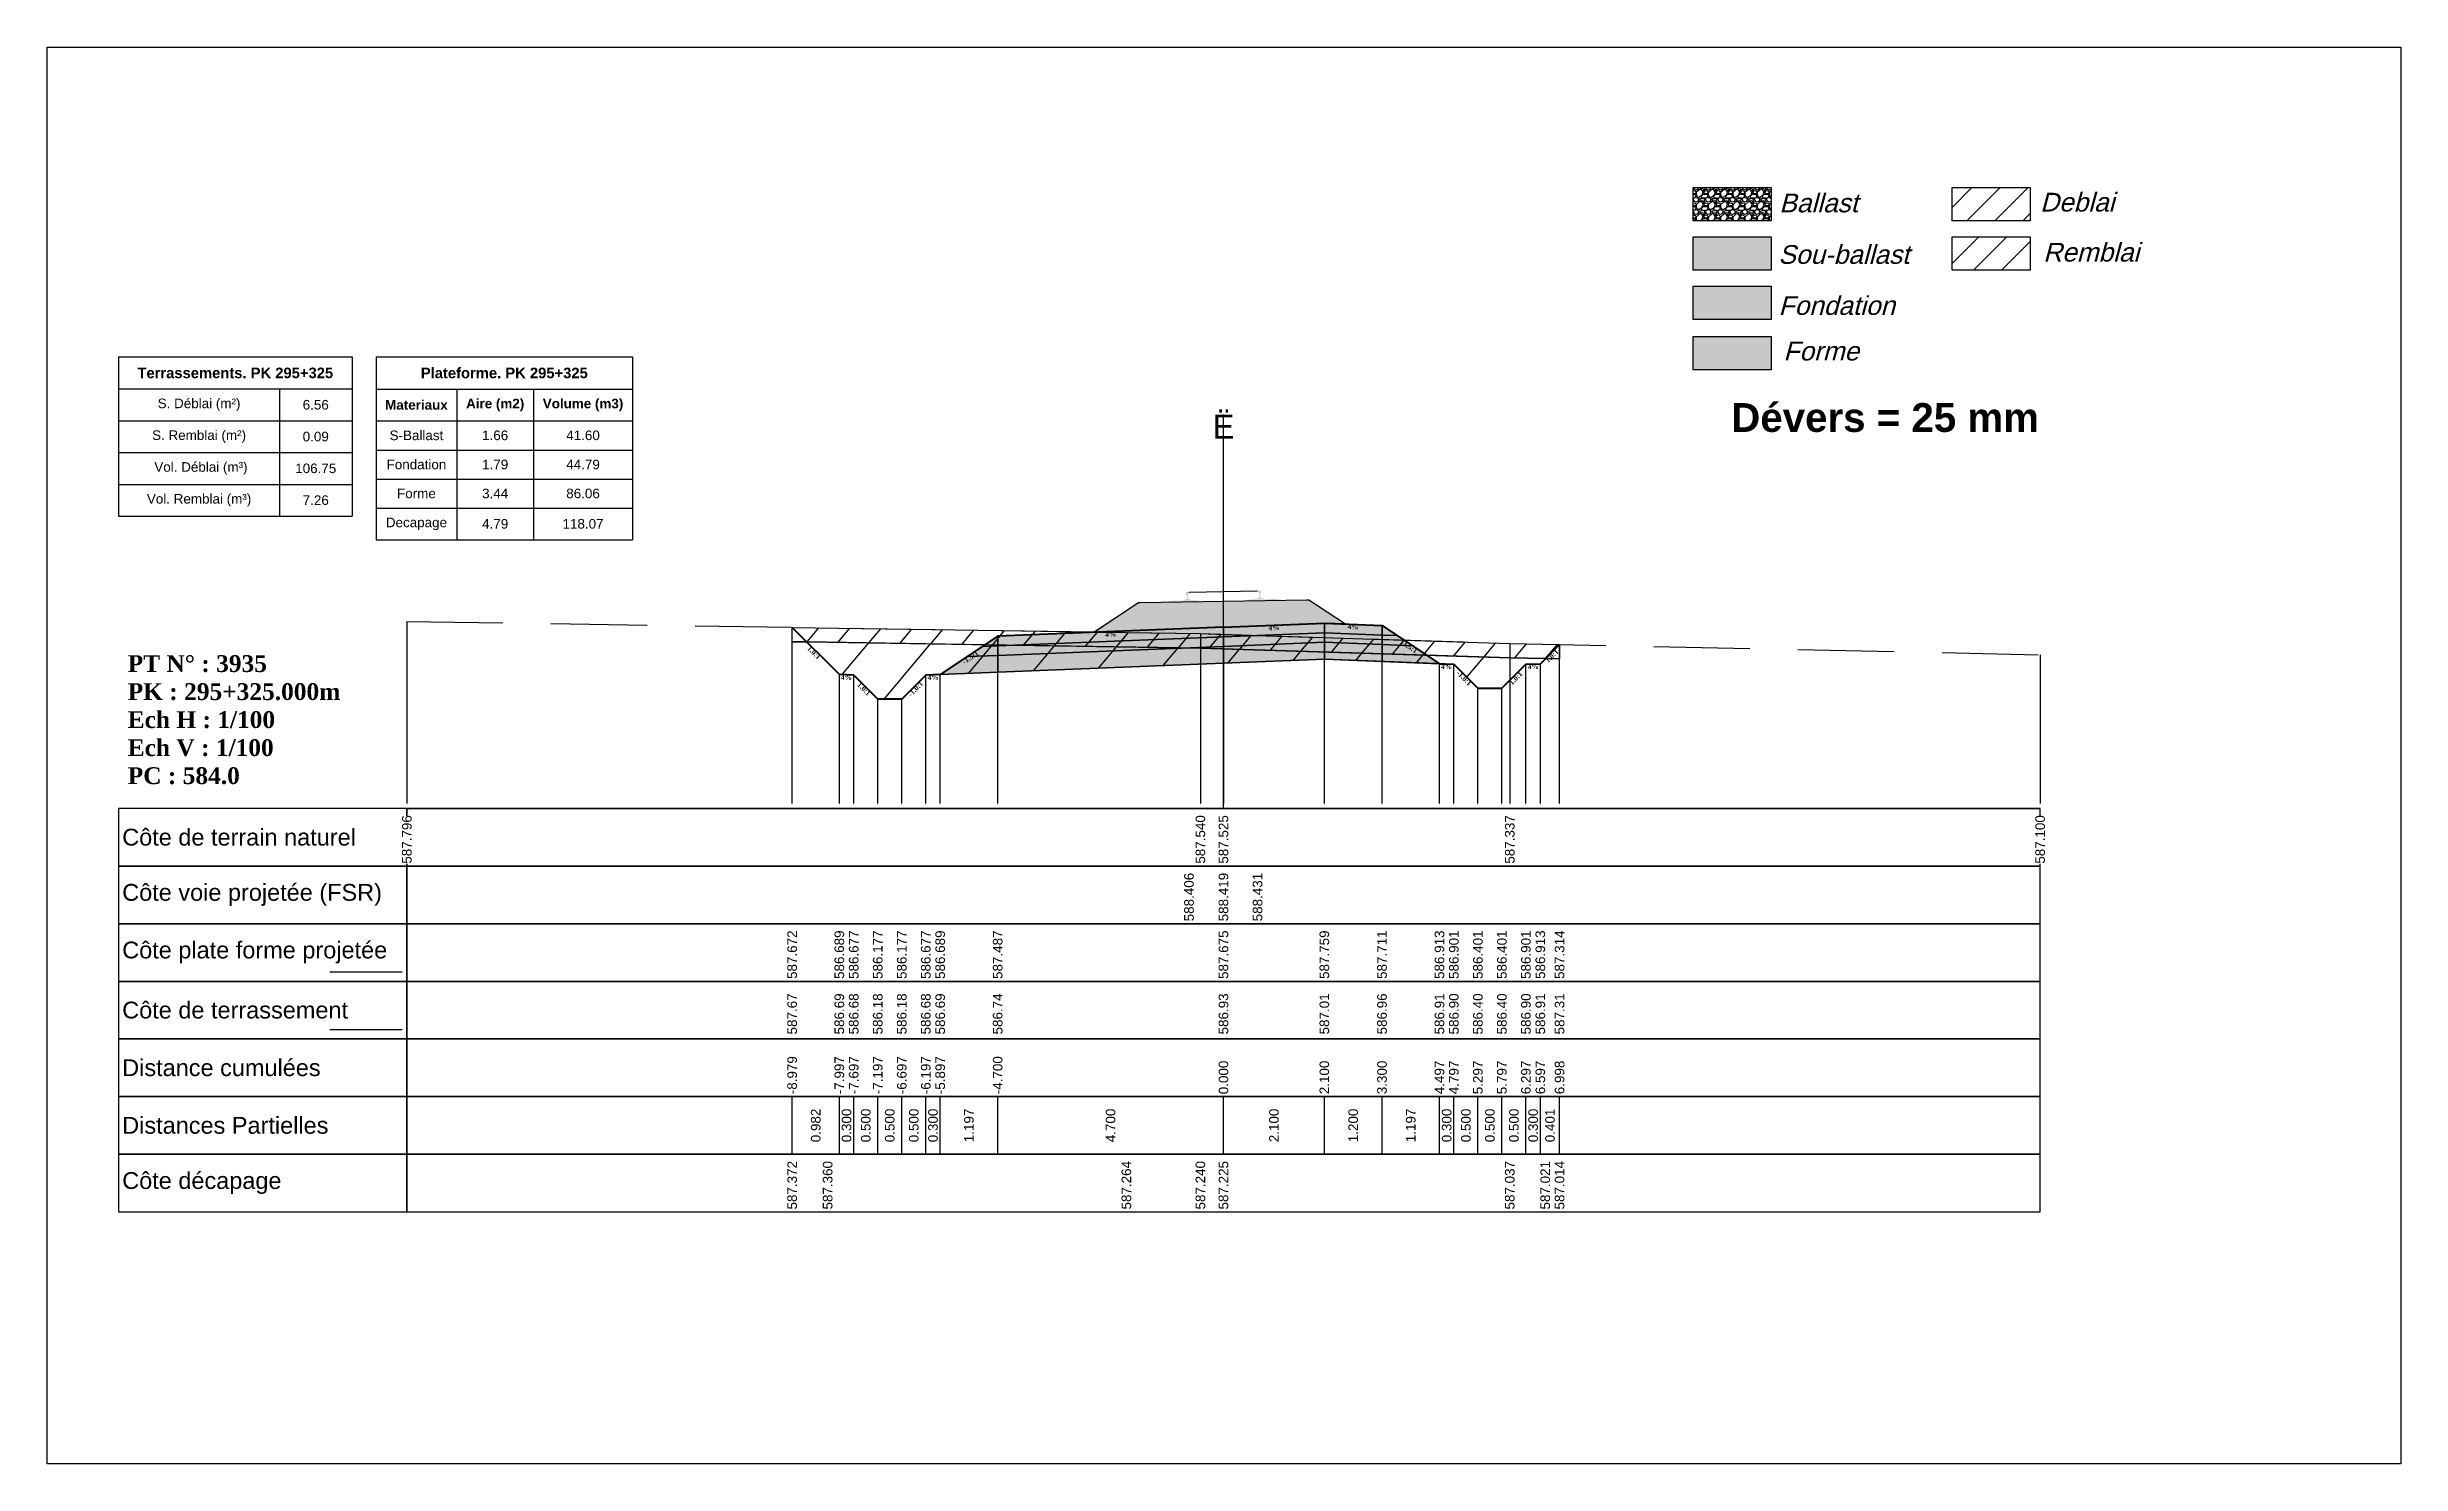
# Model space of a CAD drawing. Header units: millimetres. Extents: x 2762 to 3076, y 916 to 3305.
# Drawn here: x 2873.89 to 2922.89, y 2163.04 to 2192.54 of the extents above; entities that cross this region are included whole.
import ezdxf

# ---------------------------------------------------------------- set-up
doc = ezdxf.new("R2010")
doc.units = ezdxf.units.MM
doc.header["$LTSCALE"] = 2
doc.linetypes.add('CACHE', pattern=[9.525, 6.35, -3.175])
doc.linetypes.add('DASHED', pattern=[0.75, 0.5, -0.25])
for name, color, linetype in [('C-ANNO-TABL', 1, 'Continuous'), ('C-ANNO-TABL-TEXT', 150, 'Continuous'), ('C-ANNO-TABL-TITL', 150, 'Continuous'), ('C-ANNO-TABL-TTBL', 5, 'Continuous'), ('C-ROAD-CORR', 5, 'Continuous'), ('C-ROAD-SCTN', 7, 'Continuous')]:
    doc.layers.add(name, color=color, linetype=linetype)
doc.styles.add('ARIAL', font='arial.ttf')
doc.styles.add('C3D_Etiquette', font='romans.shx')
doc.styles.add('C3D_Profil_Travers', font='romans.shx')
doc.styles.get("Standard").update_dxf_attribs({"font": 'arial.ttf'})

msp = doc.modelspace()

# ---------------------------------------------------------------- texts
at = {"color": 7, "linetype": 'Continuous', "lineweight": -3}
for s, insert, char_height, attachment_point, style in [('{\\fWingdings|b0|i0|c2|p0;Ë}', (2898.38, 2184.384), 0.5, 8, 'C3D_Profil_Travers'), ('{\\fTimes New Roman|b1|i0|c0|p18;PT N° : 3935\\PPK : 295+325.000m\\PEch H : 1/100\\PEch V : 1/100\\PPC : 584.0}', (2875.568, 2177.184), 0.35, 7, 'C3D_Profil_Travers'), ('{\\fArial|b0|i0|c0|p34;Côte de terrain naturel}', (2875.454, 2176.084), 0.35, 4, 'C3D_Etiquette'), ('{\\fArial|b0|i0|c0|p34;Côte plate forme projetée}', (2875.454, 2173.684), 0.35, 4, 'C3D_Etiquette'), ('{\\fArial|b0|i0|c0|p34;Côte de terrassement}', (2875.454, 2172.484), 0.35, 4, 'C3D_Etiquette'), ('{\\fArial|b0|i0|c0|p34;Distance cumulées}', (2875.454, 2171.284), 0.35, 4, 'C3D_Etiquette'), ('{\\fArial|b0|i0|c0|p34;Distances Partielles}', (2875.454, 2170.084), 0.35, 4, 'C3D_Etiquette'), ('{\\fArial|b0|i0|c0|p34;Côte décapage}', (2875.454, 2168.884), 0.35, 4, 'C3D_Etiquette')]:
    msp.add_mtext(s, dxfattribs=dict(at, insert=insert, char_height=char_height, attachment_point=attachment_point, style=style))
at = {"insert": (2908.949, 2185.124), "char_height": 0.6, "attachment_point": 1}
msp.add_mtext_dynamic_manual_height_columns('{\\fArial|b1|i0|c0|p34;Dévers = 25 mm}', width=8.82587, gutter_width=1.25, heights=[0], dxfattribs=at)
at = {"color": 7, "linetype": 'Continuous', "lineweight": -3, "char_height": 0.1, "attachment_point": 2, "style": 'C3D_Etiquette'}
for s, insert, width, rotation in [('{\\fTimes New Roman|b1|i0|c0|p18;4%}', (2899.43, 2180.497), 0.37094, 2.2906), ('{\\fTimes New Roman|b1|i0|c0|p18;4%}', (2901.079, 2180.515), 0.42071, 357.7094), ('{\\fTimes New Roman|b1|i0|c0|p18;1.0:1}', (2889.889, 2179.962), 0.29001, 315), ('{\\fTimes New Roman|b1|i0|c0|p18;4%}', (2896.03, 2180.361), 0.42071, 2.2906), ('{\\fTimes New Roman|b1|i0|c0|p18;-1.5:1}', (2902.276, 2180.093), 0.34598, 326.3099), ('{\\fTimes New Roman|b1|i0|c0|p18;-1.5:1}', (2893.083, 2179.869), 0.34598, 33.6901), ('{\\fTimes New Roman|b1|i0|c0|p18;4%}', (2903.026, 2179.687), 0.42071, 357.7094), ('{\\fTimes New Roman|b1|i0|c0|p18;1.0:1}', (2904.429, 2179.432), 0.29001, 45), ('{\\fTimes New Roman|b1|i0|c0|p18;4%}', (2904.827, 2179.687), 0.37094, 2.2906), ('{\\fTimes New Roman|b1|i0|c0|p18;1.0:1}', (2905.18, 2179.895), 0.29001, 45), ('{\\fTimes New Roman|b1|i0|c0|p18;4%}', (2890.533, 2179.463), 0.37094, 357.7094), ('{\\fTimes New Roman|b1|i0|c0|p18;1.0:1}', (2890.93, 2179.208), 0.29001, 315), ('{\\fTimes New Roman|b1|i0|c0|p18;-1.0:1}', (2891.936, 2179.208), 0.34598, 45), ('{\\fTimes New Roman|b1|i0|c0|p18;4%}', (2892.333, 2179.463), 0.42071, 2.2906), ('{\\fTimes New Roman|b1|i0|c0|p18;-1.0:1}', (2903.424, 2179.432), 0.34598, 315)]:
    msp.add_mtext(s, dxfattribs=dict(at, insert=insert, width=width, rotation=rotation))
at = {"color": 7, "linetype": 'Continuous', "lineweight": -3, "insert": (2875.454, 2174.884), "char_height": 0.35, "attachment_point": 4}
msp.add_mtext('{\\fArial|b0|i0|c0|p34;Côte voie projetée (FSR)}', dxfattribs=at)
at = {"color": 7, "linetype": 'Continuous', "lineweight": -3, "char_height": 0.2, "rotation": 90, "style": 'C3D_Profil_Travers'}
for s, insert, attachment_point in [('{\\fArial|b0|i0|c0|p34;587.67}', (2889.401, 2171.979), 4), ('{\\fArial|b0|i0|c0|p34;586.69}', (2890.383, 2171.979), 4), ('{\\fArial|b0|i0|c0|p34;586.68}', (2890.683, 2171.979), 4), ('{\\fArial|b0|i0|c0|p34;586.18}', (2891.183, 2171.979), 4), ('{\\fArial|b0|i0|c0|p34;586.18}', (2891.683, 2171.979), 4), ('{\\fArial|b0|i0|c0|p34;586.68}', (2892.183, 2171.979), 4), ('{\\fArial|b0|i0|c0|p34;586.69}', (2892.483, 2171.979), 4), ('{\\fArial|b0|i0|c0|p34;586.74}', (2893.68, 2171.979), 4), ('{\\fArial|b0|i0|c0|p34;586.93}', (2898.38, 2171.979), 4), ('{\\fArial|b0|i0|c0|p34;587.01}', (2900.48, 2171.979), 4), ('{\\fArial|b0|i0|c0|p34;586.96}', (2901.68, 2171.979), 4), ('{\\fArial|b0|i0|c0|p34;586.91}', (2902.876, 2171.979), 4), ('{\\fArial|b0|i0|c0|p34;586.90}', (2903.176, 2171.979), 4), ('{\\fArial|b0|i0|c0|p34;586.40}', (2903.676, 2171.979), 4), ('{\\fArial|b0|i0|c0|p34;586.40}', (2904.176, 2171.979), 4), ('{\\fArial|b0|i0|c0|p34;586.90}', (2904.676, 2171.979), 4), ('{\\fArial|b0|i0|c0|p34;586.91}', (2904.976, 2171.979), 4), ('{\\fArial|b0|i0|c0|p34;587.31}', (2905.377, 2171.979), 4), ('{\\fArial|b0|i0|c0|p34;0.982}', (2889.892, 2170.084), 5), ('{\\fArial|b0|i0|c0|p34;0.300}', (2890.533, 2170.084), 5), ('{\\fArial|b0|i0|c0|p34;0.500}', (2890.933, 2170.084), 5), ('{\\fArial|b0|i0|c0|p34;0.500}', (2891.433, 2170.084), 5), ('{\\fArial|b0|i0|c0|p34;0.500}', (2891.933, 2170.084), 5), ('{\\fArial|b0|i0|c0|p34;0.300}', (2892.333, 2170.084), 5), ('{\\fArial|b0|i0|c0|p34;1.197}', (2893.081, 2170.084), 5), ('{\\fArial|b0|i0|c0|p34;4.700}', (2896.03, 2170.084), 5), ('{\\fArial|b0|i0|c0|p34;2.100}', (2899.43, 2170.084), 5), ('{\\fArial|b0|i0|c0|p34;1.200}', (2901.08, 2170.084), 5), ('{\\fArial|b0|i0|c0|p34;1.197}', (2902.278, 2170.084), 5), ('{\\fArial|b0|i0|c0|p34;0.300}', (2903.026, 2170.084), 5), ('{\\fArial|b0|i0|c0|p34;0.500}', (2903.426, 2170.084), 5), ('{\\fArial|b0|i0|c0|p34;0.500}', (2903.926, 2170.084), 5), ('{\\fArial|b0|i0|c0|p34;0.500}', (2904.426, 2170.084), 5), ('{\\fArial|b0|i0|c0|p34;0.300}', (2904.826, 2170.084), 5), ('{\\fArial|b0|i0|c0|p34;0.401}', (2905.177, 2170.084), 5)]:
    msp.add_mtext(s, dxfattribs=dict(at, insert=insert, attachment_point=attachment_point))
at = {"layer": 'C-ANNO-TABL-TEXT', "color": 7, "style": 'ARIAL', "oblique": 15}
for s, p in [('Ballast', (2909.949, 2189.096)), ('Deblai', (2915.379, 2189.112)), ('Sou-ballast', (2909.929, 2188.023)), ('Remblai', (2915.443, 2188.07)), ('Fondation', (2909.934, 2186.96)), ('Forme', (2910.034, 2186.011))]:
    msp.add_text(s, height=0.39, dxfattribs=at).set_placement(p)
at = {"layer": 'C-ANNO-TABL-TEXT', "color": 7, "linetype": 'Continuous', "lineweight": -3, "char_height": 0.2, "attachment_point": 5, "style": 'ARIAL'}
for s, insert in [('{\\fArial|b0|i0|c0|p34;\\C7;6.56}', (2879.483, 2185.088)), ('{\\fArial|b0|i0|c0|p34;\\C7;0.09}', (2879.483, 2184.426)), ('{\\fArial|b0|i0|c0|p34;\\C7;S-Ballast}', (2881.579, 2184.451)), ('{\\fArial|b0|i0|c0|p34;\\C7;1.66}', (2883.218, 2184.451)), ('{\\C18;\\c0;41.60}', (2885.047, 2184.451)), ('{\\fArial|b0|i0|c0|p34;\\C7;Fondation}', (2881.579, 2183.845)), ('{\\fArial|b0|i0|c0|p34;\\C7;1.79}', (2883.218, 2183.845)), ('{\\C18;\\c0;44.79}', (2885.047, 2183.845)), ('{\\fArial|b0|i0|c0|p34;\\C7;106.75}', (2879.483, 2183.764)), ('{\\fArial|b0|i0|c0|p34;\\C7;7.26}', (2879.483, 2183.101)), ('{\\fArial|b0|i0|c0|p34;\\C7;Forme}', (2881.579, 2183.241)), ('{\\fArial|b0|i0|c0|p34;\\C7;3.44}', (2883.218, 2183.241)), ('{\\C18;\\c0;86.06}', (2885.047, 2183.241)), ('{\\fArial|b0|i0|c0|p34;\\C7;Decapage}', (2881.579, 2182.609)), ('{\\fArial|b0|i0|c0|p34;\\C7;4.79}', (2883.218, 2182.609)), ('{\\C18;\\c0;118.07}', (2885.047, 2182.609))]:
    msp.add_mtext(s, dxfattribs=dict(at, insert=insert))
at = {"layer": 'C-ANNO-TABL-TITL', "color": 7, "linetype": 'Continuous', "lineweight": -3, "attachment_point": 5, "style": 'ARIAL'}
for s, insert, char_height in [('{\\fArial|b1|i0|c0|p34;\\C7;Terrassements. PK 295+325}', (2877.808, 2185.751), 0.22), ('{\\fArial|b1|i0|c0|p34;\\C18;\\c0;Plateforme. PK 295+325}', (2883.408, 2185.75), 0.22), ('{\\fArial|b0|i0|c0|p34;\\C7;S. Déblai (m²) }', (2877.054, 2185.088), 0.2), ('{\\fArial|b1|i0|c0|p34;\\C7;Materiaux   }', (2881.579, 2185.085), 0.2), ('{\\fArial|b1|i0|c0|p34;\\C7;Aire (m2)}', (2883.218, 2185.085), 0.2), ('{\\fArial|b1|i0|c0|p34;\\C7;Volume (m3)}', (2885.047, 2185.085), 0.2), ('{\\fArial|b0|i0|c0|p34;\\C7;S. Remblai (m²) }', (2877.054, 2184.426), 0.2), ('{\\fArial|b0|i0|c0|p34;\\C7; Vol. Déblai (m³) }', (2877.054, 2183.764), 0.2), ('{\\fArial|b0|i0|c0|p34;\\C7;Vol. Remblai (m³)}', (2877.054, 2183.101), 0.2)]:
    msp.add_mtext(s, dxfattribs=dict(at, insert=insert, char_height=char_height))

# ---------------------------------------------------------------- hatches: boundary and pattern name
h = msp.add_hatch(color=11)
h.dxf.hatch_style = 1
h.paths.add_polyline_path([(2909.781, 2188.582), (2908.155, 2188.582), (2908.155, 2187.89), (2909.781, 2187.89)])
h = msp.add_hatch(color=30)
h.dxf.hatch_style = 1
h.paths.add_polyline_path([(2909.781, 2187.555), (2908.155, 2187.555), (2908.155, 2186.863), (2909.781, 2186.863)])
h = msp.add_hatch(color=83)
h.dxf.hatch_style = 1
h.paths.add_polyline_path([(2909.781, 2186.509), (2908.155, 2186.509), (2908.155, 2185.817), (2909.781, 2185.817)])
at = {"linetype": 'Continuous', "lineweight": -3}
h = msp.add_hatch(dxfattribs=at)
h.set_pattern_fill('GRAVEL', color=252, scale=0.009, style=0)
h.set_pattern_definition([(228.0128, (2895.85451, 2180.586816), (-1.8288, -2.0574), [0.030755, -3.0447435]), (184.96974, (2895.833936, 2180.563956), (2.743199999, 0.228600013), [0.0527764, -5.2248644]), (132.51045, (2895.781358, 2180.559384), (2.286, -2.5146), [0.0372133, -3.684125]), (267.2737, (2895.692204, 2180.502234), (0.2286, 4.572), [0.0480604, -4.7579794]), (292.83365, (2895.689918, 2180.454228), (-1.143, 2.7432), [0.047127, -4.6655827]), (357.2737, (2895.708206, 2180.410794), (-4.572, 0.2286), [0.0480604, -4.7579794]), (37.69424, (2895.756212, 2180.408508), (-2.9718, -2.286), [0.0635574, -6.2921804]), (72.25533, (2895.806504, 2180.44737), (1.6002, 5.0292), [0.0600048, -5.940473]), (121.42957, (2895.824792, 2180.50452), (-1.8288, 2.9718), [0.048223, -4.774099]), (175.23636, (2895.799646, 2180.545668), (2.5146, -0.2286), [0.055054, -2.697654]), (222.39744, (2895.744782, 2180.55024), (-2.7432, -2.5146), [0.071197, -7.0485095]), (138.81407, (2895.918518, 2180.499948), (-1.6002, 1.3716), [0.0243004, -2.405751]), (171.46923, (2895.90023, 2180.51595), (2.9718, -0.4572), [0.0462314, -4.5769175]), (225, (2895.85451, 2180.52281), (-3e-17, -0.2286), [0.032329, -0.29096]), (203.1986, (2895.838508, 2180.55024), (1.143, 0.4572), [0.01741, -1.723556]), (291.8014, (2895.822506, 2180.543382), (-0.2286, 0.6858), [0.024621, -1.206428]), (30.9638, (2895.83165, 2180.520522), (0.6858, 0.4572), [0.039989, -1.292967]), (161.565, (2895.86594, 2180.541096), (0.4572, -0.2286), [0.028916, -0.693981]), (16.38954, (2895.689918, 2180.543382), (2.286, 0.6858), [0.040508, -4.0102944]), (70.34618, (2895.72878, 2180.554812), (-0.9144, -2.5146), [0.033984, -3.3643994]), (293.1986, (2895.86594, 2180.586816), (-0.4572, 1.143), [0.034819, -1.7061465]), (343.61046, (2895.879656, 2180.554812), (-2.286, 0.6858), [0.040508, -4.0102944]), (339.44395, (2895.689918, 2180.40165), (-1.143, 0.4572), [0.039063, -1.914096]), (294.77514, (2895.726494, 2180.387934), (-1.143, 2.5146), [0.0327305, -3.2403234]), (66.8014, (2895.868226, 2180.358216), (0.4572, 1.143), [0.034819, -1.7061465]), (17.35402, (2895.881942, 2180.39022), (-2.9718, -0.9144), [0.0383204, -3.793714]), (69.44395, (2895.756212, 2180.358216), (-0.4572, -1.143), [0.0195316, -1.933628]), (101.3099, (2895.85451, 2180.358216), (-0.2286, 0.9144), [0.011656, -1.1539795]), (165.9638, (2895.852224, 2180.369646), (0.6858, -0.2286), [0.047127, -0.895415]), (186.009, (2895.806504, 2180.381076), (2.286, 0.2286), [0.043674, -4.323723]), (303.69, (2895.83165, 2180.49995), (-0.2286, 0.4572), [0.032969, -0.79126]), (353.15723, (2895.849938, 2180.472516), (3.8862, -0.4572), [0.05756, -5.698441]), (60.9454, (2895.907088, 2180.465658), (-0.9144, -1.6002), [0.023536, -2.330045]), (90, (2895.91852, 2180.48623), (-0.2286, 0.2286), [0.013716, -0.214884]), (120.25644, (2895.801932, 2180.387934), (0.9144, -1.6002), [0.031758, -3.1440547]), (48.0128, (2895.78593, 2180.415366), (1.8288, 2.0574), [0.06151, -3.0139886]), (0, (2895.82708, 2180.46109), (0.2286, 0.2286), [0.059436, -0.169164]), (325.30485, (2895.886514, 2180.461086), (2.286, -1.6002), [0.036145, -3.5783385]), (254.0546, (2895.916232, 2180.440512), (-0.2286, -0.9144), [0.033285, -1.6309485]), (207.64598, (2895.907088, 2180.408508), (-4.3434, -2.286), [0.054193, -5.365122]), (175.42608, (2895.859082, 2180.383362), (-2.9718, 0.2286), [0.0573327, -5.675926])])
h.paths.add_polyline_path([(2895.69, 2180.358), (2896.608, 2180.971), (2896.652, 2180.971), (2900.114, 2181.031), (2900.158, 2181.031), (2900.916, 2180.526), (2900.48, 2180.543), (2895.809, 2180.356)])
h.paths.add_polyline_path([(2895.679, 2180.351), (2895.69, 2180.358), (2895.809, 2180.356)])
msp.add_hatch(color=254, dxfattribs=at).paths.add_polyline_path([(2897.169, 2180.798), (2897.166, 2180.983), (2897.28, 2181.006), (2897.628, 2181.012), (2897.628, 2181.018), (2897.554, 2181.016), (2897.554, 2181.026), (2897.555, 2181.027), (2897.556, 2181.028), (2897.558, 2181.028), (2897.578, 2181.03), (2897.581, 2181.031), (2897.584, 2181.032), (2897.612, 2181.043), (2897.614, 2181.044), (2897.615, 2181.046), (2897.616, 2181.047), (2897.617, 2181.051), (2897.618, 2181.058), (2897.619, 2181.067), (2897.62, 2181.078), (2897.62, 2181.102), (2897.619, 2181.117), (2897.618, 2181.124), (2897.617, 2181.13), (2897.616, 2181.134), (2897.616, 2181.136), (2897.615, 2181.14), (2897.614, 2181.141), (2897.613, 2181.143), (2897.612, 2181.144), (2897.61, 2181.145), (2897.595, 2181.15), (2897.592, 2181.152), (2897.592, 2181.152), (2897.591, 2181.154), (2897.591, 2181.157), (2897.591, 2181.175), (2897.591, 2181.179), (2897.592, 2181.181), (2897.594, 2181.184), (2897.596, 2181.185), (2897.599, 2181.187), (2897.6, 2181.187), (2897.604, 2181.188), (2897.608, 2181.188), (2897.611, 2181.189), (2897.615, 2181.189), (2897.62, 2181.189), (2897.623, 2181.189), (2897.626, 2181.19), (2897.63, 2181.19), (2897.633, 2181.19), (2897.637, 2181.19), (2897.642, 2181.189), (2897.645, 2181.189), (2897.649, 2181.189), (2897.653, 2181.188), (2897.654, 2181.188), (2897.656, 2181.186), (2897.659, 2181.185), (2897.661, 2181.183), (2897.662, 2181.18), (2897.663, 2181.176), (2897.663, 2181.158), (2897.663, 2181.155), (2897.662, 2181.154), (2897.662, 2181.153), (2897.659, 2181.151), (2897.644, 2181.145), (2897.643, 2181.145), (2897.641, 2181.143), (2897.64, 2181.142), (2897.64, 2181.14), (2897.639, 2181.137), (2897.638, 2181.135), (2897.638, 2181.13), (2897.637, 2181.124), (2897.637, 2181.118), (2897.636, 2181.102), (2897.637, 2181.078), (2897.638, 2181.068), (2897.639, 2181.059), (2897.641, 2181.052), (2897.642, 2181.047), (2897.642, 2181.046), (2897.644, 2181.045), (2897.646, 2181.044), (2897.674, 2181.034), (2897.677, 2181.032), (2897.681, 2181.032), (2897.701, 2181.031), (2897.702, 2181.03), (2897.703, 2181.03), (2897.704, 2181.029), (2897.704, 2181.019), (2897.63, 2181.018), (2897.63, 2181.012), (2897.834, 2181.016), (2897.966, 2180.987), (2898.8, 2181.002), (2898.931, 2181.035), (2899.135, 2181.038), (2899.135, 2181.044), (2899.061, 2181.043), (2899.061, 2181.052), (2899.062, 2181.053), (2899.063, 2181.054), (2899.064, 2181.055), (2899.084, 2181.057), (2899.088, 2181.057), (2899.091, 2181.058), (2899.119, 2181.069), (2899.121, 2181.071), (2899.122, 2181.072), (2899.123, 2181.073), (2899.124, 2181.078), (2899.125, 2181.085), (2899.126, 2181.094), (2899.127, 2181.104), (2899.126, 2181.128), (2899.125, 2181.144), (2899.125, 2181.15), (2899.124, 2181.156), (2899.123, 2181.161), (2899.123, 2181.162), (2899.122, 2181.166), (2899.121, 2181.168), (2899.12, 2181.169), (2899.118, 2181.17), (2899.117, 2181.171), (2899.102, 2181.176), (2899.099, 2181.178), (2899.098, 2181.179), (2899.098, 2181.18), (2899.098, 2181.183), (2899.097, 2181.201), (2899.098, 2181.205), (2899.099, 2181.208), (2899.101, 2181.21), (2899.103, 2181.212), (2899.106, 2181.213), (2899.107, 2181.213), (2899.11, 2181.214), (2899.114, 2181.215), (2899.118, 2181.215), (2899.122, 2181.215), (2899.127, 2181.216), (2899.13, 2181.216), (2899.133, 2181.216), (2899.136, 2181.216), (2899.14, 2181.216), (2899.144, 2181.216), (2899.149, 2181.216), (2899.152, 2181.215), (2899.156, 2181.215), (2899.16, 2181.214), (2899.161, 2181.214), (2899.163, 2181.213), (2899.165, 2181.211), (2899.168, 2181.209), (2899.169, 2181.207), (2899.169, 2181.202), (2899.17, 2181.184), (2899.17, 2181.182), (2899.169, 2181.18), (2899.169, 2181.179), (2899.166, 2181.177), (2899.151, 2181.172), (2899.149, 2181.171), (2899.148, 2181.169), (2899.147, 2181.168), (2899.146, 2181.166), (2899.146, 2181.163), (2899.145, 2181.161), (2899.144, 2181.156), (2899.144, 2181.15), (2899.143, 2181.144), (2899.143, 2181.128), (2899.143, 2181.104), (2899.145, 2181.094), (2899.146, 2181.085), (2899.147, 2181.078), (2899.148, 2181.074), (2899.149, 2181.072), (2899.15, 2181.071), (2899.153, 2181.07), (2899.181, 2181.06), (2899.184, 2181.059), (2899.187, 2181.058), (2899.207, 2181.057), (2899.209, 2181.057), (2899.21, 2181.056), (2899.211, 2181.055), (2899.211, 2181.045), (2899.137, 2181.044), (2899.137, 2181.038), (2899.485, 2181.044), (2899.6, 2181.025), (2899.604, 2180.84)])
h = msp.add_hatch(color=11, dxfattribs=at)
h.paths.add_polyline_path([(2901.68, 2180.295), (2901.68, 2180.495), (2901.999, 2180.282)])
h.paths.add_polyline_path([(2900.48, 2180.343), (2900.48, 2180.543), (2901.68, 2180.495), (2901.68, 2180.295)])
h.paths.add_polyline_path([(2898.38, 2180.259), (2898.38, 2180.459), (2900.48, 2180.543), (2900.48, 2180.343)])
h.paths.add_polyline_path([(2893.68, 2180.071), (2893.68, 2180.271), (2898.38, 2180.459), (2898.38, 2180.259)])
h.paths.add_polyline_path([(2893.36, 2180.058), (2893.68, 2180.271), (2893.68, 2180.071)])
h = msp.add_hatch(dxfattribs=at)
h.set_pattern_fill('_U', color=150, scale=0.5, angle=50, style=0, pattern_type=0)
h.set_pattern_definition([(50, (2905.0838, 2179.80465), (-0.383022, 0.321394), [])])
h.paths.add_polyline_path([(2905.084, 2179.805), (2905.377, 2180.098), (2905.377, 2179.798)])
h.paths.add_polyline_path([(2902.137, 2180.19), (2904.34, 2180.121), (2905.377, 2180.098), (2905.084, 2179.805), (2904.34, 2179.821), (2902.609, 2179.875)])
h.paths.add_polyline_path([(2895.679, 2180.351), (2895.69, 2180.358), (2895.809, 2180.356)])
h.paths.add_polyline_path([(2893.413, 2180.093), (2893.68, 2180.271), (2895.679, 2180.351), (2895.809, 2180.356), (2897.9, 2180.324), (2902.137, 2180.19), (2902.609, 2179.875), (2897.9, 2180.024)])
h.paths.add_polyline_path([(2889.401, 2180.455), (2895.69, 2180.358), (2895.679, 2180.351), (2893.68, 2180.271), (2893.413, 2180.093), (2889.705, 2180.151)])
h.paths.add_polyline_path([(2889.401, 2180.155), (2889.401, 2180.455), (2889.705, 2180.151)])
h = msp.add_hatch(dxfattribs=at)
h.set_pattern_fill('_U', color=1, angle=50, style=0, pattern_type=0)
h.set_pattern_definition([(50, (2889.7054, 2180.1507), (-0.766044, 0.64279), [])])
h.paths.add_polyline_path([(2889.705, 2180.151), (2897.9, 2180.024), (2904.34, 2179.821), (2905.084, 2179.805), (2904.976, 2179.697), (2904.676, 2179.685), (2904.176, 2179.185), (2903.676, 2179.185), (2903.176, 2179.685), (2900.48, 2179.793), (2892.183, 2179.461), (2891.683, 2178.961), (2891.183, 2178.961), (2890.683, 2179.461), (2890.383, 2179.473)])
h = msp.add_hatch(color=83, dxfattribs=at)
h.paths.add_polyline_path([(2901.68, 2179.745), (2901.68, 2180.095), (2902.318, 2180.07), (2902.876, 2179.697)])
h.paths.add_polyline_path([(2900.48, 2179.793), (2900.48, 2180.143), (2901.68, 2180.095), (2901.68, 2179.745)])
h.paths.add_polyline_path([(2898.38, 2179.709), (2898.38, 2180.059), (2900.48, 2180.143), (2900.48, 2179.793)])
h.paths.add_polyline_path([(2893.68, 2179.521), (2893.68, 2179.871), (2898.38, 2180.059), (2898.38, 2179.709)])
h.paths.add_polyline_path([(2892.483, 2179.473), (2893.041, 2179.846), (2893.68, 2179.871), (2893.68, 2179.521)])
h = msp.add_hatch(color=30, dxfattribs=at)
h.paths.add_polyline_path([(2901.68, 2180.095), (2901.68, 2180.295), (2901.999, 2180.282), (2902.318, 2180.07)])
h.paths.add_polyline_path([(2900.48, 2180.143), (2900.48, 2180.343), (2901.68, 2180.295), (2901.68, 2180.095)])
h.paths.add_polyline_path([(2898.38, 2180.059), (2898.38, 2180.259), (2900.48, 2180.343), (2900.48, 2180.143)])
h.paths.add_polyline_path([(2893.68, 2179.871), (2893.68, 2180.071), (2898.38, 2180.259), (2898.38, 2180.059)])
h.paths.add_polyline_path([(2893.041, 2179.846), (2893.36, 2180.058), (2893.68, 2180.071), (2893.68, 2179.871)])

# ---------------------------------------------------------------- linework, layer by layer
for p, q in [((2908.155, 2189.61), (2909.781, 2189.61)), ((2908.155, 2188.918), (2908.155, 2189.61)), ((2909.781, 2189.61), (2909.781, 2188.918)), ((2913.548, 2189.61), (2915.174, 2189.61)), ((2913.548, 2188.918), (2913.548, 2189.61)), ((2915.174, 2189.61), (2915.174, 2188.918)), ((2909.781, 2188.918), (2908.155, 2188.918)), ((2915.174, 2188.918), (2913.548, 2188.918)), ((2908.155, 2188.582), (2909.781, 2188.582)), ((2908.155, 2187.89), (2908.155, 2188.582)), ((2909.781, 2188.582), (2909.781, 2187.89)), ((2913.548, 2188.582), (2915.174, 2188.582)), ((2913.548, 2187.89), (2913.548, 2188.582)), ((2915.174, 2188.582), (2915.174, 2187.89)), ((2909.781, 2187.89), (2908.155, 2187.89)), ((2915.174, 2187.89), (2913.548, 2187.89)), ((2908.155, 2187.555), (2909.781, 2187.555)), ((2908.155, 2186.863), (2908.155, 2187.555)), ((2909.781, 2187.555), (2909.781, 2186.863)), ((2909.781, 2186.863), (2908.155, 2186.863)), ((2908.155, 2186.509), (2909.781, 2186.509)), ((2908.155, 2185.817), (2908.155, 2186.509)), ((2909.781, 2186.509), (2909.781, 2185.817)), ((2909.781, 2185.817), (2908.155, 2185.817))]:
    msp.add_line(p, q)
at = {"linetype": 'Continuous'}
for p, q in [((2908.158, 2189.563), (2908.155, 2189.564)), ((2908.155, 2189.561), (2908.158, 2189.563)), ((2908.195, 2189.535), (2908.155, 2189.541)), ((2908.155, 2189.495), (2908.205, 2189.489)), ((2908.155, 2189.474), (2908.181, 2189.474)), ((2908.207, 2189.41), (2908.155, 2189.383)), ((2908.159, 2189.36), (2908.174, 2189.325)), ((2908.16, 2189.36), (2908.176, 2189.396)), ((2908.161, 2189.61), (2908.174, 2189.579)), ((2908.173, 2189.579), (2908.216, 2189.566)), ((2908.173, 2189.325), (2908.216, 2189.312)), ((2908.176, 2189.396), (2908.217, 2189.409)), ((2908.18, 2189.477), (2908.214, 2189.454)), ((2908.218, 2189.519), (2908.197, 2189.537)), ((2908.204, 2189.48), (2908.217, 2189.502)), ((2908.214, 2189.452), (2908.204, 2189.416)), ((2908.216, 2189.566), (2908.26, 2189.579)), ((2908.216, 2189.407), (2908.257, 2189.392)), ((2908.216, 2189.312), (2908.26, 2189.325)), ((2908.219, 2189.52), (2908.217, 2189.467)), ((2908.217, 2189.502), (2908.217, 2189.518)), ((2908.217, 2189.467), (2908.237, 2189.419)), ((2908.284, 2189.566), (2908.225, 2189.513)), ((2908.237, 2189.416), (2908.29, 2189.414)), ((2908.256, 2189.394), (2908.271, 2189.361)), ((2908.26, 2189.579), (2908.271, 2189.61)), ((2908.26, 2189.325), (2908.273, 2189.36)), ((2908.337, 2189.566), (2908.276, 2189.571)), ((2908.317, 2189.33), (2908.289, 2189.36)), ((2908.29, 2189.416), (2908.346, 2189.459)), ((2908.29, 2189.36), (2908.298, 2189.381)), ((2908.317, 2189.584), (2908.293, 2189.61)), ((2908.346, 2189.38), (2908.298, 2189.375)), ((2908.36, 2189.59), (2908.302, 2189.585)), ((2908.36, 2189.336), (2908.302, 2189.331)), ((2908.324, 2189.424), (2908.369, 2189.474)), ((2908.343, 2189.394), (2908.325, 2189.425)), ((2908.364, 2189.522), (2908.336, 2189.567)), ((2908.405, 2189.39), (2908.341, 2189.395)), ((2908.346, 2189.459), (2908.366, 2189.523)), ((2908.397, 2189.373), (2908.346, 2189.386)), ((2908.363, 2189.566), (2908.373, 2189.541)), ((2908.382, 2189.574), (2908.364, 2189.567)), ((2908.382, 2189.32), (2908.364, 2189.313)), ((2908.369, 2189.474), (2908.435, 2189.474)), ((2908.374, 2189.54), (2908.412, 2189.563)), ((2908.399, 2189.543), (2908.374, 2189.518)), ((2908.374, 2189.518), (2908.394, 2189.487)), ((2908.394, 2189.61), (2908.376, 2189.589)), ((2908.399, 2189.361), (2908.376, 2189.335)), ((2908.412, 2189.563), (2908.381, 2189.574)), ((2908.395, 2189.497), (2908.459, 2189.489)), ((2908.399, 2189.36), (2908.397, 2189.373)), ((2908.449, 2189.535), (2908.399, 2189.542)), ((2908.461, 2189.41), (2908.408, 2189.382)), ((2908.413, 2189.36), (2908.428, 2189.325)), ((2908.414, 2189.36), (2908.43, 2189.396)), ((2908.415, 2189.61), (2908.428, 2189.579)), ((2908.427, 2189.579), (2908.47, 2189.566)), ((2908.427, 2189.325), (2908.47, 2189.312)), ((2908.43, 2189.396), (2908.471, 2189.409)), ((2908.434, 2189.477), (2908.468, 2189.454)), ((2908.472, 2189.519), (2908.451, 2189.537)), ((2908.458, 2189.48), (2908.471, 2189.502)), ((2908.468, 2189.452), (2908.458, 2189.416)), ((2908.47, 2189.566), (2908.514, 2189.579)), ((2908.47, 2189.407), (2908.511, 2189.392)), ((2908.47, 2189.312), (2908.514, 2189.325)), ((2908.473, 2189.52), (2908.471, 2189.467)), ((2908.471, 2189.502), (2908.471, 2189.518)), ((2908.471, 2189.467), (2908.491, 2189.419)), ((2908.538, 2189.566), (2908.479, 2189.513)), ((2908.491, 2189.416), (2908.544, 2189.414)), ((2908.51, 2189.394), (2908.525, 2189.361)), ((2908.514, 2189.579), (2908.525, 2189.61)), ((2908.514, 2189.325), (2908.527, 2189.36)), ((2908.591, 2189.566), (2908.53, 2189.571)), ((2908.571, 2189.33), (2908.543, 2189.36)), ((2908.544, 2189.416), (2908.6, 2189.459)), ((2908.544, 2189.36), (2908.552, 2189.381)), ((2908.571, 2189.584), (2908.547, 2189.61)), ((2908.6, 2189.38), (2908.552, 2189.375)), ((2908.614, 2189.59), (2908.556, 2189.585)), ((2908.614, 2189.336), (2908.556, 2189.331)), ((2908.578, 2189.424), (2908.623, 2189.474)), ((2908.597, 2189.394), (2908.579, 2189.425)), ((2908.618, 2189.522), (2908.59, 2189.567)), ((2908.659, 2189.39), (2908.595, 2189.395)), ((2908.6, 2189.459), (2908.62, 2189.523)), ((2908.651, 2189.373), (2908.6, 2189.386)), ((2908.617, 2189.566), (2908.627, 2189.541)), ((2908.636, 2189.574), (2908.618, 2189.567)), ((2908.636, 2189.32), (2908.618, 2189.313)), ((2908.623, 2189.474), (2908.689, 2189.474)), ((2908.628, 2189.54), (2908.666, 2189.563)), ((2908.653, 2189.543), (2908.628, 2189.518)), ((2908.628, 2189.518), (2908.648, 2189.487)), ((2908.648, 2189.61), (2908.63, 2189.589)), ((2908.653, 2189.361), (2908.63, 2189.335)), ((2908.666, 2189.563), (2908.635, 2189.574)), ((2908.649, 2189.497), (2908.713, 2189.489)), ((2908.653, 2189.36), (2908.651, 2189.373)), ((2908.703, 2189.535), (2908.653, 2189.542)), ((2908.715, 2189.41), (2908.662, 2189.382)), ((2908.667, 2189.36), (2908.682, 2189.325)), ((2908.668, 2189.36), (2908.684, 2189.396)), ((2908.669, 2189.61), (2908.682, 2189.579)), ((2908.681, 2189.579), (2908.724, 2189.566)), ((2908.681, 2189.325), (2908.724, 2189.312)), ((2908.684, 2189.396), (2908.725, 2189.409)), ((2908.688, 2189.477), (2908.722, 2189.454)), ((2908.726, 2189.519), (2908.705, 2189.537)), ((2908.712, 2189.48), (2908.725, 2189.502)), ((2908.722, 2189.452), (2908.712, 2189.416)), ((2908.724, 2189.566), (2908.768, 2189.579)), ((2908.724, 2189.407), (2908.765, 2189.392)), ((2908.724, 2189.312), (2908.768, 2189.325)), ((2908.727, 2189.52), (2908.725, 2189.467)), ((2908.725, 2189.502), (2908.725, 2189.518)), ((2908.725, 2189.467), (2908.745, 2189.419)), ((2908.792, 2189.566), (2908.733, 2189.513)), ((2908.745, 2189.416), (2908.798, 2189.414)), ((2908.764, 2189.394), (2908.779, 2189.361)), ((2908.768, 2189.579), (2908.779, 2189.61)), ((2908.768, 2189.325), (2908.781, 2189.36)), ((2908.845, 2189.566), (2908.784, 2189.571)), ((2908.825, 2189.33), (2908.797, 2189.36)), ((2908.798, 2189.416), (2908.854, 2189.459)), ((2908.798, 2189.36), (2908.806, 2189.381)), ((2908.825, 2189.584), (2908.801, 2189.61)), ((2908.854, 2189.38), (2908.806, 2189.375)), ((2908.868, 2189.59), (2908.81, 2189.585)), ((2908.868, 2189.336), (2908.81, 2189.331)), ((2908.832, 2189.424), (2908.877, 2189.474)), ((2908.851, 2189.394), (2908.833, 2189.425)), ((2908.872, 2189.522), (2908.844, 2189.567)), ((2908.913, 2189.39), (2908.849, 2189.395)), ((2908.854, 2189.459), (2908.874, 2189.523)), ((2908.905, 2189.373), (2908.854, 2189.386)), ((2908.871, 2189.566), (2908.881, 2189.541)), ((2908.89, 2189.574), (2908.872, 2189.567)), ((2908.89, 2189.32), (2908.872, 2189.313)), ((2908.877, 2189.474), (2908.943, 2189.474)), ((2908.882, 2189.54), (2908.92, 2189.563)), ((2908.907, 2189.543), (2908.882, 2189.518)), ((2908.882, 2189.518), (2908.902, 2189.487)), ((2908.902, 2189.61), (2908.884, 2189.589)), ((2908.907, 2189.361), (2908.884, 2189.335)), ((2908.92, 2189.563), (2908.889, 2189.574)), ((2908.903, 2189.497), (2908.967, 2189.489)), ((2908.907, 2189.36), (2908.905, 2189.373)), ((2908.957, 2189.535), (2908.907, 2189.542)), ((2908.969, 2189.41), (2908.916, 2189.382)), ((2908.921, 2189.36), (2908.936, 2189.325)), ((2908.922, 2189.36), (2908.938, 2189.396)), ((2908.923, 2189.61), (2908.936, 2189.579)), ((2908.935, 2189.579), (2908.978, 2189.566)), ((2908.935, 2189.325), (2908.978, 2189.312)), ((2908.938, 2189.396), (2908.979, 2189.409)), ((2908.942, 2189.477), (2908.976, 2189.454)), ((2908.98, 2189.519), (2908.959, 2189.537)), ((2908.966, 2189.48), (2908.979, 2189.502)), ((2908.976, 2189.452), (2908.966, 2189.416)), ((2908.978, 2189.566), (2909.022, 2189.579)), ((2908.978, 2189.407), (2909.019, 2189.392)), ((2908.978, 2189.312), (2909.022, 2189.325)), ((2908.981, 2189.52), (2908.979, 2189.467)), ((2908.979, 2189.502), (2908.979, 2189.518)), ((2908.979, 2189.467), (2908.999, 2189.419)), ((2909.046, 2189.566), (2908.987, 2189.513)), ((2908.999, 2189.416), (2909.052, 2189.414)), ((2909.018, 2189.394), (2909.033, 2189.361)), ((2909.022, 2189.579), (2909.033, 2189.61)), ((2909.022, 2189.325), (2909.035, 2189.36)), ((2909.099, 2189.566), (2909.038, 2189.571)), ((2909.079, 2189.33), (2909.051, 2189.36)), ((2909.052, 2189.416), (2909.108, 2189.459)), ((2909.052, 2189.36), (2909.06, 2189.381)), ((2909.079, 2189.584), (2909.055, 2189.61)), ((2909.108, 2189.38), (2909.06, 2189.375)), ((2909.122, 2189.59), (2909.064, 2189.585)), ((2909.122, 2189.336), (2909.064, 2189.331)), ((2909.086, 2189.424), (2909.131, 2189.474)), ((2909.105, 2189.394), (2909.087, 2189.425)), ((2909.126, 2189.522), (2909.098, 2189.567)), ((2909.167, 2189.39), (2909.103, 2189.395)), ((2909.108, 2189.459), (2909.128, 2189.523)), ((2909.159, 2189.373), (2909.108, 2189.386)), ((2909.125, 2189.566), (2909.135, 2189.541)), ((2909.144, 2189.574), (2909.126, 2189.567)), ((2909.144, 2189.32), (2909.126, 2189.313)), ((2909.131, 2189.474), (2909.197, 2189.474)), ((2909.136, 2189.54), (2909.174, 2189.563)), ((2909.161, 2189.543), (2909.136, 2189.518)), ((2909.136, 2189.518), (2909.156, 2189.487)), ((2909.156, 2189.61), (2909.138, 2189.589)), ((2909.161, 2189.361), (2909.138, 2189.335)), ((2909.174, 2189.563), (2909.143, 2189.574)), ((2909.157, 2189.497), (2909.221, 2189.489)), ((2909.161, 2189.36), (2909.159, 2189.373)), ((2909.211, 2189.535), (2909.161, 2189.542)), ((2909.223, 2189.41), (2909.17, 2189.382)), ((2909.175, 2189.36), (2909.19, 2189.325)), ((2909.176, 2189.36), (2909.192, 2189.396)), ((2909.177, 2189.61), (2909.19, 2189.579)), ((2909.189, 2189.579), (2909.232, 2189.566)), ((2909.189, 2189.325), (2909.232, 2189.312)), ((2909.192, 2189.396), (2909.233, 2189.409)), ((2909.196, 2189.477), (2909.23, 2189.454)), ((2909.234, 2189.519), (2909.213, 2189.537)), ((2909.22, 2189.48), (2909.233, 2189.502)), ((2909.23, 2189.452), (2909.22, 2189.416)), ((2909.232, 2189.566), (2909.276, 2189.579)), ((2909.232, 2189.407), (2909.273, 2189.392)), ((2909.232, 2189.312), (2909.276, 2189.325)), ((2909.235, 2189.52), (2909.233, 2189.467)), ((2909.233, 2189.502), (2909.233, 2189.518)), ((2909.233, 2189.467), (2909.253, 2189.419)), ((2909.3, 2189.566), (2909.241, 2189.513)), ((2909.253, 2189.416), (2909.306, 2189.414)), ((2909.272, 2189.394), (2909.287, 2189.361)), ((2909.276, 2189.579), (2909.287, 2189.61)), ((2909.276, 2189.325), (2909.289, 2189.36)), ((2909.353, 2189.566), (2909.292, 2189.571)), ((2909.333, 2189.33), (2909.305, 2189.36)), ((2909.306, 2189.416), (2909.362, 2189.459)), ((2909.306, 2189.36), (2909.314, 2189.381)), ((2909.333, 2189.584), (2909.309, 2189.61)), ((2909.362, 2189.38), (2909.314, 2189.375)), ((2909.376, 2189.59), (2909.318, 2189.585)), ((2909.376, 2189.336), (2909.318, 2189.331)), ((2909.34, 2189.424), (2909.385, 2189.474)), ((2909.359, 2189.394), (2909.341, 2189.425)), ((2909.38, 2189.522), (2909.352, 2189.567)), ((2909.421, 2189.39), (2909.357, 2189.395)), ((2909.362, 2189.459), (2909.382, 2189.523)), ((2909.413, 2189.373), (2909.362, 2189.386)), ((2909.379, 2189.566), (2909.389, 2189.541)), ((2909.398, 2189.574), (2909.38, 2189.567)), ((2909.398, 2189.32), (2909.38, 2189.313)), ((2909.385, 2189.474), (2909.451, 2189.474)), ((2909.39, 2189.54), (2909.428, 2189.563)), ((2909.415, 2189.543), (2909.39, 2189.518)), ((2909.39, 2189.518), (2909.41, 2189.487)), ((2909.41, 2189.61), (2909.392, 2189.589)), ((2909.415, 2189.361), (2909.392, 2189.335)), ((2909.428, 2189.563), (2909.397, 2189.574)), ((2909.411, 2189.497), (2909.475, 2189.489)), ((2909.415, 2189.36), (2909.413, 2189.373)), ((2909.465, 2189.535), (2909.415, 2189.542)), ((2909.477, 2189.41), (2909.424, 2189.382)), ((2909.429, 2189.36), (2909.444, 2189.325)), ((2909.43, 2189.36), (2909.446, 2189.396)), ((2909.431, 2189.61), (2909.444, 2189.579)), ((2909.443, 2189.579), (2909.486, 2189.566)), ((2909.443, 2189.325), (2909.486, 2189.312)), ((2909.446, 2189.396), (2909.487, 2189.409)), ((2909.45, 2189.477), (2909.484, 2189.454)), ((2909.488, 2189.519), (2909.467, 2189.537)), ((2909.474, 2189.48), (2909.487, 2189.502)), ((2909.484, 2189.452), (2909.474, 2189.416)), ((2909.486, 2189.566), (2909.53, 2189.579)), ((2909.486, 2189.407), (2909.527, 2189.392)), ((2909.486, 2189.312), (2909.53, 2189.325)), ((2909.489, 2189.52), (2909.487, 2189.467)), ((2909.487, 2189.502), (2909.487, 2189.518)), ((2909.487, 2189.467), (2909.507, 2189.419)), ((2909.554, 2189.566), (2909.495, 2189.513)), ((2909.507, 2189.416), (2909.56, 2189.414)), ((2909.526, 2189.394), (2909.541, 2189.361)), ((2909.53, 2189.579), (2909.541, 2189.61)), ((2909.53, 2189.325), (2909.543, 2189.36)), ((2909.607, 2189.566), (2909.546, 2189.571)), ((2909.587, 2189.33), (2909.559, 2189.36)), ((2909.56, 2189.416), (2909.616, 2189.459)), ((2909.56, 2189.36), (2909.568, 2189.381)), ((2909.587, 2189.584), (2909.563, 2189.61)), ((2909.616, 2189.38), (2909.568, 2189.375)), ((2909.63, 2189.59), (2909.572, 2189.585)), ((2909.63, 2189.336), (2909.572, 2189.331)), ((2909.594, 2189.424), (2909.639, 2189.474)), ((2909.613, 2189.394), (2909.595, 2189.425)), ((2909.634, 2189.522), (2909.606, 2189.567)), ((2909.675, 2189.39), (2909.611, 2189.395)), ((2909.616, 2189.459), (2909.636, 2189.523)), ((2909.667, 2189.373), (2909.616, 2189.386)), ((2909.633, 2189.566), (2909.643, 2189.541)), ((2909.652, 2189.574), (2909.634, 2189.567)), ((2909.652, 2189.32), (2909.634, 2189.313)), ((2909.639, 2189.474), (2909.705, 2189.474)), ((2909.644, 2189.54), (2909.682, 2189.563)), ((2909.669, 2189.543), (2909.644, 2189.518)), ((2909.644, 2189.518), (2909.664, 2189.487)), ((2909.664, 2189.61), (2909.646, 2189.589)), ((2909.669, 2189.361), (2909.646, 2189.335)), ((2909.682, 2189.563), (2909.651, 2189.574)), ((2909.665, 2189.497), (2909.729, 2189.489)), ((2909.669, 2189.36), (2909.667, 2189.373)), ((2909.719, 2189.535), (2909.669, 2189.542)), ((2909.731, 2189.41), (2909.678, 2189.382)), ((2909.683, 2189.36), (2909.698, 2189.325)), ((2909.684, 2189.36), (2909.7, 2189.396)), ((2909.685, 2189.61), (2909.698, 2189.579)), ((2909.697, 2189.579), (2909.74, 2189.566)), ((2909.697, 2189.325), (2909.74, 2189.312)), ((2909.7, 2189.396), (2909.741, 2189.409)), ((2909.704, 2189.477), (2909.738, 2189.454)), ((2909.742, 2189.519), (2909.721, 2189.537)), ((2909.728, 2189.48), (2909.741, 2189.502)), ((2909.738, 2189.452), (2909.728, 2189.416)), ((2909.74, 2189.566), (2909.781, 2189.578)), ((2909.74, 2189.407), (2909.781, 2189.392)), ((2909.74, 2189.312), (2909.781, 2189.324)), ((2909.743, 2189.52), (2909.741, 2189.467)), ((2909.741, 2189.502), (2909.741, 2189.518)), ((2909.741, 2189.467), (2909.761, 2189.419)), ((2909.781, 2189.542), (2909.749, 2189.513)), ((2909.761, 2189.416), (2909.781, 2189.415)), ((2909.78, 2189.394), (2909.781, 2189.391)), ((2908.158, 2189.309), (2908.155, 2189.31)), ((2908.155, 2189.307), (2908.158, 2189.309)), ((2908.195, 2189.281), (2908.155, 2189.287)), ((2908.155, 2189.241), (2908.205, 2189.235)), ((2908.155, 2189.22), (2908.181, 2189.22)), ((2908.207, 2189.156), (2908.155, 2189.129)), ((2908.158, 2189.055), (2908.155, 2189.056)), ((2908.155, 2189.053), (2908.158, 2189.055)), ((2908.195, 2189.027), (2908.155, 2189.033)), ((2908.155, 2188.987), (2908.205, 2188.981)), ((2908.155, 2188.966), (2908.181, 2188.966)), ((2908.159, 2189.106), (2908.174, 2189.071)), ((2908.16, 2189.106), (2908.176, 2189.142)), ((2908.173, 2189.071), (2908.216, 2189.058)), ((2908.176, 2189.142), (2908.217, 2189.155)), ((2908.18, 2189.223), (2908.214, 2189.2)), ((2908.18, 2188.969), (2908.214, 2188.946)), ((2908.218, 2189.265), (2908.197, 2189.283)), ((2908.218, 2189.011), (2908.197, 2189.029)), ((2908.204, 2189.226), (2908.217, 2189.248)), ((2908.214, 2189.198), (2908.204, 2189.162)), ((2908.204, 2188.972), (2908.217, 2188.994)), ((2908.214, 2188.944), (2908.206, 2188.918)), ((2908.216, 2189.153), (2908.257, 2189.138)), ((2908.216, 2189.058), (2908.26, 2189.071)), ((2908.219, 2189.266), (2908.217, 2189.213)), ((2908.217, 2189.248), (2908.217, 2189.264)), ((2908.217, 2189.213), (2908.237, 2189.165)), ((2908.219, 2189.012), (2908.217, 2188.959)), ((2908.217, 2188.994), (2908.217, 2189.01)), ((2908.217, 2188.959), (2908.235, 2188.918)), ((2908.284, 2189.312), (2908.225, 2189.259)), ((2908.284, 2189.058), (2908.225, 2189.005)), ((2908.237, 2189.162), (2908.29, 2189.16)), ((2908.256, 2189.14), (2908.271, 2189.107)), ((2908.26, 2189.071), (2908.273, 2189.106)), ((2908.337, 2189.312), (2908.276, 2189.317)), ((2908.337, 2189.058), (2908.276, 2189.063)), ((2908.317, 2189.076), (2908.289, 2189.106)), ((2908.29, 2189.162), (2908.346, 2189.205)), ((2908.29, 2189.106), (2908.298, 2189.127)), ((2908.346, 2189.126), (2908.298, 2189.121)), ((2908.36, 2189.082), (2908.302, 2189.077)), ((2908.302, 2188.918), (2908.346, 2188.951)), ((2908.324, 2189.17), (2908.369, 2189.22)), ((2908.343, 2189.14), (2908.325, 2189.171)), ((2908.325, 2188.918), (2908.369, 2188.966)), ((2908.364, 2189.268), (2908.336, 2189.313)), ((2908.364, 2189.014), (2908.336, 2189.059)), ((2908.405, 2189.136), (2908.341, 2189.141)), ((2908.346, 2189.205), (2908.366, 2189.269)), ((2908.397, 2189.119), (2908.346, 2189.132)), ((2908.346, 2188.951), (2908.366, 2189.015)), ((2908.363, 2189.312), (2908.373, 2189.287)), ((2908.363, 2189.058), (2908.373, 2189.033)), ((2908.382, 2189.066), (2908.364, 2189.059)), ((2908.369, 2189.22), (2908.435, 2189.22)), ((2908.369, 2188.966), (2908.435, 2188.966)), ((2908.374, 2189.286), (2908.412, 2189.309)), ((2908.399, 2189.289), (2908.374, 2189.264)), ((2908.374, 2189.264), (2908.394, 2189.233)), ((2908.374, 2189.032), (2908.412, 2189.055)), ((2908.399, 2189.035), (2908.374, 2189.01)), ((2908.374, 2189.01), (2908.394, 2188.979)), ((2908.399, 2189.107), (2908.376, 2189.081)), ((2908.412, 2189.309), (2908.381, 2189.32)), ((2908.412, 2189.055), (2908.381, 2189.066)), ((2908.395, 2189.243), (2908.459, 2189.235)), ((2908.395, 2188.989), (2908.459, 2188.981)), ((2908.399, 2189.106), (2908.397, 2189.119)), ((2908.449, 2189.281), (2908.399, 2189.288)), ((2908.449, 2189.027), (2908.399, 2189.034)), ((2908.461, 2189.156), (2908.408, 2189.128)), ((2908.413, 2189.106), (2908.428, 2189.071)), ((2908.414, 2189.106), (2908.43, 2189.142)), ((2908.427, 2189.071), (2908.47, 2189.058)), ((2908.43, 2189.142), (2908.471, 2189.155)), ((2908.434, 2189.223), (2908.468, 2189.2)), ((2908.434, 2188.969), (2908.468, 2188.946)), ((2908.472, 2189.265), (2908.451, 2189.283)), ((2908.472, 2189.011), (2908.451, 2189.029)), ((2908.458, 2189.226), (2908.471, 2189.248)), ((2908.468, 2189.198), (2908.458, 2189.162)), ((2908.458, 2188.972), (2908.471, 2188.994)), ((2908.468, 2188.944), (2908.46, 2188.918)), ((2908.47, 2189.153), (2908.511, 2189.138)), ((2908.47, 2189.058), (2908.514, 2189.071)), ((2908.473, 2189.266), (2908.471, 2189.213)), ((2908.471, 2189.248), (2908.471, 2189.264)), ((2908.471, 2189.213), (2908.491, 2189.165)), ((2908.473, 2189.012), (2908.471, 2188.959)), ((2908.471, 2188.994), (2908.471, 2189.01)), ((2908.471, 2188.959), (2908.489, 2188.918)), ((2908.538, 2189.312), (2908.479, 2189.259)), ((2908.538, 2189.058), (2908.479, 2189.005)), ((2908.491, 2189.162), (2908.544, 2189.16)), ((2908.51, 2189.14), (2908.525, 2189.107)), ((2908.514, 2189.071), (2908.527, 2189.106)), ((2908.591, 2189.312), (2908.53, 2189.317)), ((2908.591, 2189.058), (2908.53, 2189.063)), ((2908.571, 2189.076), (2908.543, 2189.106)), ((2908.544, 2189.162), (2908.6, 2189.205)), ((2908.544, 2189.106), (2908.552, 2189.127)), ((2908.6, 2189.126), (2908.552, 2189.121)), ((2908.614, 2189.082), (2908.556, 2189.077)), ((2908.556, 2188.918), (2908.6, 2188.951)), ((2908.578, 2189.17), (2908.623, 2189.22)), ((2908.597, 2189.14), (2908.579, 2189.171)), ((2908.579, 2188.918), (2908.623, 2188.966)), ((2908.618, 2189.268), (2908.59, 2189.313)), ((2908.618, 2189.014), (2908.59, 2189.059)), ((2908.659, 2189.136), (2908.595, 2189.141)), ((2908.6, 2189.205), (2908.62, 2189.269)), ((2908.651, 2189.119), (2908.6, 2189.132)), ((2908.6, 2188.951), (2908.62, 2189.015)), ((2908.617, 2189.312), (2908.627, 2189.287)), ((2908.617, 2189.058), (2908.627, 2189.033)), ((2908.636, 2189.066), (2908.618, 2189.059)), ((2908.623, 2189.22), (2908.689, 2189.22)), ((2908.623, 2188.966), (2908.689, 2188.966)), ((2908.628, 2189.286), (2908.666, 2189.309)), ((2908.653, 2189.289), (2908.628, 2189.264)), ((2908.628, 2189.264), (2908.648, 2189.233)), ((2908.628, 2189.032), (2908.666, 2189.055)), ((2908.653, 2189.035), (2908.628, 2189.01)), ((2908.628, 2189.01), (2908.648, 2188.979)), ((2908.653, 2189.107), (2908.63, 2189.081)), ((2908.666, 2189.309), (2908.635, 2189.32)), ((2908.666, 2189.055), (2908.635, 2189.066)), ((2908.649, 2189.243), (2908.713, 2189.235)), ((2908.649, 2188.989), (2908.713, 2188.981)), ((2908.653, 2189.106), (2908.651, 2189.119)), ((2908.703, 2189.281), (2908.653, 2189.288)), ((2908.703, 2189.027), (2908.653, 2189.034)), ((2908.715, 2189.156), (2908.662, 2189.128)), ((2908.667, 2189.106), (2908.682, 2189.071)), ((2908.668, 2189.106), (2908.684, 2189.142)), ((2908.681, 2189.071), (2908.724, 2189.058)), ((2908.684, 2189.142), (2908.725, 2189.155)), ((2908.688, 2189.223), (2908.722, 2189.2)), ((2908.688, 2188.969), (2908.722, 2188.946)), ((2908.726, 2189.265), (2908.705, 2189.283)), ((2908.726, 2189.011), (2908.705, 2189.029)), ((2908.712, 2189.226), (2908.725, 2189.248)), ((2908.722, 2189.198), (2908.712, 2189.162)), ((2908.712, 2188.972), (2908.725, 2188.994)), ((2908.722, 2188.944), (2908.714, 2188.918)), ((2908.724, 2189.153), (2908.765, 2189.138)), ((2908.724, 2189.058), (2908.768, 2189.071)), ((2908.727, 2189.266), (2908.725, 2189.213)), ((2908.725, 2189.248), (2908.725, 2189.264)), ((2908.725, 2189.213), (2908.745, 2189.165)), ((2908.727, 2189.012), (2908.725, 2188.959)), ((2908.725, 2188.994), (2908.725, 2189.01)), ((2908.725, 2188.959), (2908.743, 2188.918)), ((2908.792, 2189.312), (2908.733, 2189.259)), ((2908.792, 2189.058), (2908.733, 2189.005)), ((2908.745, 2189.162), (2908.798, 2189.16)), ((2908.764, 2189.14), (2908.779, 2189.107)), ((2908.768, 2189.071), (2908.781, 2189.106)), ((2908.845, 2189.312), (2908.784, 2189.317)), ((2908.845, 2189.058), (2908.784, 2189.063)), ((2908.825, 2189.076), (2908.797, 2189.106)), ((2908.798, 2189.162), (2908.854, 2189.205)), ((2908.798, 2189.106), (2908.806, 2189.127)), ((2908.854, 2189.126), (2908.806, 2189.121)), ((2908.868, 2189.082), (2908.81, 2189.077)), ((2908.81, 2188.918), (2908.854, 2188.951)), ((2908.832, 2189.17), (2908.877, 2189.22)), ((2908.851, 2189.14), (2908.833, 2189.171)), ((2908.833, 2188.918), (2908.877, 2188.966)), ((2908.872, 2189.268), (2908.844, 2189.313)), ((2908.872, 2189.014), (2908.844, 2189.059)), ((2908.913, 2189.136), (2908.849, 2189.141)), ((2908.854, 2189.205), (2908.874, 2189.269)), ((2908.905, 2189.119), (2908.854, 2189.132)), ((2908.854, 2188.951), (2908.874, 2189.015)), ((2908.871, 2189.312), (2908.881, 2189.287)), ((2908.871, 2189.058), (2908.881, 2189.033)), ((2908.89, 2189.066), (2908.872, 2189.059)), ((2908.877, 2189.22), (2908.943, 2189.22)), ((2908.877, 2188.966), (2908.943, 2188.966)), ((2908.882, 2189.286), (2908.92, 2189.309)), ((2908.907, 2189.289), (2908.882, 2189.264)), ((2908.882, 2189.264), (2908.902, 2189.233)), ((2908.882, 2189.032), (2908.92, 2189.055)), ((2908.907, 2189.035), (2908.882, 2189.01)), ((2908.882, 2189.01), (2908.902, 2188.979)), ((2908.907, 2189.107), (2908.884, 2189.081)), ((2908.92, 2189.309), (2908.889, 2189.32)), ((2908.92, 2189.055), (2908.889, 2189.066)), ((2908.903, 2189.243), (2908.967, 2189.235)), ((2908.903, 2188.989), (2908.967, 2188.981)), ((2908.907, 2189.106), (2908.905, 2189.119)), ((2908.957, 2189.281), (2908.907, 2189.288)), ((2908.957, 2189.027), (2908.907, 2189.034)), ((2908.969, 2189.156), (2908.916, 2189.128)), ((2908.921, 2189.106), (2908.936, 2189.071)), ((2908.922, 2189.106), (2908.938, 2189.142)), ((2908.935, 2189.071), (2908.978, 2189.058)), ((2908.938, 2189.142), (2908.979, 2189.155)), ((2908.942, 2189.223), (2908.976, 2189.2)), ((2908.942, 2188.969), (2908.976, 2188.946)), ((2908.98, 2189.265), (2908.959, 2189.283)), ((2908.98, 2189.011), (2908.959, 2189.029)), ((2908.966, 2189.226), (2908.979, 2189.248)), ((2908.976, 2189.198), (2908.966, 2189.162)), ((2908.966, 2188.972), (2908.979, 2188.994)), ((2908.976, 2188.944), (2908.968, 2188.918)), ((2908.978, 2189.153), (2909.019, 2189.138)), ((2908.978, 2189.058), (2909.022, 2189.071)), ((2908.981, 2189.266), (2908.979, 2189.213)), ((2908.979, 2189.248), (2908.979, 2189.264)), ((2908.979, 2189.213), (2908.999, 2189.165)), ((2908.981, 2189.012), (2908.979, 2188.959)), ((2908.979, 2188.994), (2908.979, 2189.01)), ((2908.979, 2188.959), (2908.997, 2188.918)), ((2909.046, 2189.312), (2908.987, 2189.259)), ((2909.046, 2189.058), (2908.987, 2189.005)), ((2908.999, 2189.162), (2909.052, 2189.16)), ((2909.018, 2189.14), (2909.033, 2189.107)), ((2909.022, 2189.071), (2909.035, 2189.106)), ((2909.099, 2189.312), (2909.038, 2189.317)), ((2909.099, 2189.058), (2909.038, 2189.063)), ((2909.079, 2189.076), (2909.051, 2189.106)), ((2909.052, 2189.162), (2909.108, 2189.205)), ((2909.052, 2189.106), (2909.06, 2189.127)), ((2909.108, 2189.126), (2909.06, 2189.121)), ((2909.122, 2189.082), (2909.064, 2189.077)), ((2909.064, 2188.918), (2909.108, 2188.951)), ((2909.086, 2189.17), (2909.131, 2189.22)), ((2909.105, 2189.14), (2909.087, 2189.171)), ((2909.087, 2188.918), (2909.131, 2188.966)), ((2909.126, 2189.268), (2909.098, 2189.313)), ((2909.126, 2189.014), (2909.098, 2189.059)), ((2909.167, 2189.136), (2909.103, 2189.141)), ((2909.108, 2189.205), (2909.128, 2189.269)), ((2909.159, 2189.119), (2909.108, 2189.132)), ((2909.108, 2188.951), (2909.128, 2189.015)), ((2909.125, 2189.312), (2909.135, 2189.287)), ((2909.125, 2189.058), (2909.135, 2189.033)), ((2909.144, 2189.066), (2909.126, 2189.059)), ((2909.131, 2189.22), (2909.197, 2189.22)), ((2909.131, 2188.966), (2909.197, 2188.966)), ((2909.136, 2189.286), (2909.174, 2189.309)), ((2909.161, 2189.289), (2909.136, 2189.264)), ((2909.136, 2189.264), (2909.156, 2189.233)), ((2909.136, 2189.032), (2909.174, 2189.055)), ((2909.161, 2189.035), (2909.136, 2189.01)), ((2909.136, 2189.01), (2909.156, 2188.979)), ((2909.161, 2189.107), (2909.138, 2189.081)), ((2909.174, 2189.309), (2909.143, 2189.32)), ((2909.174, 2189.055), (2909.143, 2189.066)), ((2909.157, 2189.243), (2909.221, 2189.235)), ((2909.157, 2188.989), (2909.221, 2188.981)), ((2909.161, 2189.106), (2909.159, 2189.119)), ((2909.211, 2189.281), (2909.161, 2189.288)), ((2909.211, 2189.027), (2909.161, 2189.034)), ((2909.223, 2189.156), (2909.17, 2189.128)), ((2909.175, 2189.106), (2909.19, 2189.071)), ((2909.176, 2189.106), (2909.192, 2189.142)), ((2909.189, 2189.071), (2909.232, 2189.058)), ((2909.192, 2189.142), (2909.233, 2189.155)), ((2909.196, 2189.223), (2909.23, 2189.2)), ((2909.196, 2188.969), (2909.23, 2188.946)), ((2909.234, 2189.265), (2909.213, 2189.283)), ((2909.234, 2189.011), (2909.213, 2189.029)), ((2909.22, 2189.226), (2909.233, 2189.248)), ((2909.23, 2189.198), (2909.22, 2189.162)), ((2909.22, 2188.972), (2909.233, 2188.994)), ((2909.23, 2188.944), (2909.222, 2188.918)), ((2909.232, 2189.153), (2909.273, 2189.138)), ((2909.232, 2189.058), (2909.276, 2189.071)), ((2909.235, 2189.266), (2909.233, 2189.213)), ((2909.233, 2189.248), (2909.233, 2189.264)), ((2909.233, 2189.213), (2909.253, 2189.165)), ((2909.235, 2189.012), (2909.233, 2188.959)), ((2909.233, 2188.994), (2909.233, 2189.01)), ((2909.233, 2188.959), (2909.251, 2188.918)), ((2909.3, 2189.312), (2909.241, 2189.259)), ((2909.3, 2189.058), (2909.241, 2189.005)), ((2909.253, 2189.162), (2909.306, 2189.16)), ((2909.272, 2189.14), (2909.287, 2189.107)), ((2909.276, 2189.071), (2909.289, 2189.106)), ((2909.353, 2189.312), (2909.292, 2189.317)), ((2909.353, 2189.058), (2909.292, 2189.063)), ((2909.333, 2189.076), (2909.305, 2189.106)), ((2909.306, 2189.162), (2909.362, 2189.205)), ((2909.306, 2189.106), (2909.314, 2189.127)), ((2909.362, 2189.126), (2909.314, 2189.121)), ((2909.376, 2189.082), (2909.318, 2189.077)), ((2909.318, 2188.918), (2909.362, 2188.951)), ((2909.34, 2189.17), (2909.385, 2189.22)), ((2909.359, 2189.14), (2909.341, 2189.171)), ((2909.341, 2188.918), (2909.385, 2188.966)), ((2909.38, 2189.268), (2909.352, 2189.313)), ((2909.38, 2189.014), (2909.352, 2189.059)), ((2909.421, 2189.136), (2909.357, 2189.141)), ((2909.362, 2189.205), (2909.382, 2189.269)), ((2909.413, 2189.119), (2909.362, 2189.132)), ((2909.362, 2188.951), (2909.382, 2189.015)), ((2909.379, 2189.312), (2909.389, 2189.287)), ((2909.379, 2189.058), (2909.389, 2189.033)), ((2909.398, 2189.066), (2909.38, 2189.059)), ((2909.385, 2189.22), (2909.451, 2189.22)), ((2909.385, 2188.966), (2909.451, 2188.966)), ((2909.39, 2189.286), (2909.428, 2189.309)), ((2909.415, 2189.289), (2909.39, 2189.264)), ((2909.39, 2189.264), (2909.41, 2189.233)), ((2909.39, 2189.032), (2909.428, 2189.055)), ((2909.415, 2189.035), (2909.39, 2189.01)), ((2909.39, 2189.01), (2909.41, 2188.979)), ((2909.415, 2189.107), (2909.392, 2189.081)), ((2909.428, 2189.309), (2909.397, 2189.32)), ((2909.428, 2189.055), (2909.397, 2189.066)), ((2909.411, 2189.243), (2909.475, 2189.235)), ((2909.411, 2188.989), (2909.475, 2188.981)), ((2909.415, 2189.106), (2909.413, 2189.119)), ((2909.465, 2189.281), (2909.415, 2189.288)), ((2909.465, 2189.027), (2909.415, 2189.034)), ((2909.477, 2189.156), (2909.424, 2189.128)), ((2909.429, 2189.106), (2909.444, 2189.071)), ((2909.43, 2189.106), (2909.446, 2189.142)), ((2909.443, 2189.071), (2909.486, 2189.058)), ((2909.446, 2189.142), (2909.487, 2189.155)), ((2909.45, 2189.223), (2909.484, 2189.2)), ((2909.45, 2188.969), (2909.484, 2188.946)), ((2909.488, 2189.265), (2909.467, 2189.283)), ((2909.488, 2189.011), (2909.467, 2189.029)), ((2909.474, 2189.226), (2909.487, 2189.248)), ((2909.484, 2189.198), (2909.474, 2189.162)), ((2909.474, 2188.972), (2909.487, 2188.994)), ((2909.484, 2188.944), (2909.476, 2188.918)), ((2909.486, 2189.153), (2909.527, 2189.138)), ((2909.486, 2189.058), (2909.53, 2189.071)), ((2909.489, 2189.266), (2909.487, 2189.213)), ((2909.487, 2189.248), (2909.487, 2189.264)), ((2909.487, 2189.213), (2909.507, 2189.165)), ((2909.489, 2189.012), (2909.487, 2188.959)), ((2909.487, 2188.994), (2909.487, 2189.01)), ((2909.487, 2188.959), (2909.505, 2188.918)), ((2909.554, 2189.312), (2909.495, 2189.259)), ((2909.554, 2189.058), (2909.495, 2189.005)), ((2909.507, 2189.162), (2909.56, 2189.16)), ((2909.526, 2189.14), (2909.541, 2189.107)), ((2909.53, 2189.071), (2909.543, 2189.106)), ((2909.607, 2189.312), (2909.546, 2189.317)), ((2909.607, 2189.058), (2909.546, 2189.063)), ((2909.587, 2189.076), (2909.559, 2189.106)), ((2909.56, 2189.162), (2909.616, 2189.205)), ((2909.56, 2189.106), (2909.568, 2189.127)), ((2909.616, 2189.126), (2909.568, 2189.121)), ((2909.63, 2189.082), (2909.572, 2189.077)), ((2909.572, 2188.918), (2909.616, 2188.951)), ((2909.594, 2189.17), (2909.639, 2189.22)), ((2909.613, 2189.14), (2909.595, 2189.171)), ((2909.595, 2188.918), (2909.639, 2188.966)), ((2909.634, 2189.268), (2909.606, 2189.313)), ((2909.634, 2189.014), (2909.606, 2189.059)), ((2909.675, 2189.136), (2909.611, 2189.141)), ((2909.616, 2189.205), (2909.636, 2189.269)), ((2909.667, 2189.119), (2909.616, 2189.132)), ((2909.616, 2188.951), (2909.636, 2189.015)), ((2909.633, 2189.312), (2909.643, 2189.287)), ((2909.633, 2189.058), (2909.643, 2189.033)), ((2909.652, 2189.066), (2909.634, 2189.059)), ((2909.639, 2189.22), (2909.705, 2189.22)), ((2909.639, 2188.966), (2909.705, 2188.966)), ((2909.644, 2189.286), (2909.682, 2189.309)), ((2909.669, 2189.289), (2909.644, 2189.264)), ((2909.644, 2189.264), (2909.664, 2189.233)), ((2909.644, 2189.032), (2909.682, 2189.055)), ((2909.669, 2189.035), (2909.644, 2189.01)), ((2909.644, 2189.01), (2909.664, 2188.979)), ((2909.669, 2189.107), (2909.646, 2189.081)), ((2909.682, 2189.309), (2909.651, 2189.32)), ((2909.682, 2189.055), (2909.651, 2189.066)), ((2909.665, 2189.243), (2909.729, 2189.235)), ((2909.665, 2188.989), (2909.729, 2188.981)), ((2909.669, 2189.106), (2909.667, 2189.119)), ((2909.719, 2189.281), (2909.669, 2189.288)), ((2909.719, 2189.027), (2909.669, 2189.034)), ((2909.731, 2189.156), (2909.678, 2189.128)), ((2909.683, 2189.106), (2909.698, 2189.071)), ((2909.684, 2189.106), (2909.7, 2189.142)), ((2909.697, 2189.071), (2909.74, 2189.058)), ((2909.7, 2189.142), (2909.741, 2189.155)), ((2909.704, 2189.223), (2909.738, 2189.2)), ((2909.704, 2188.969), (2909.738, 2188.946)), ((2909.742, 2189.265), (2909.721, 2189.283)), ((2909.742, 2189.011), (2909.721, 2189.029)), ((2909.728, 2189.226), (2909.741, 2189.248)), ((2909.738, 2189.198), (2909.728, 2189.162)), ((2909.728, 2188.972), (2909.741, 2188.994)), ((2909.738, 2188.944), (2909.73, 2188.918)), ((2909.74, 2189.153), (2909.781, 2189.138)), ((2909.74, 2189.058), (2909.781, 2189.07)), ((2909.743, 2189.266), (2909.741, 2189.213)), ((2909.741, 2189.248), (2909.741, 2189.264)), ((2909.741, 2189.213), (2909.761, 2189.165)), ((2909.743, 2189.012), (2909.741, 2188.959)), ((2909.741, 2188.994), (2909.741, 2189.01)), ((2909.741, 2188.959), (2909.759, 2188.918)), ((2909.781, 2189.288), (2909.749, 2189.259)), ((2909.781, 2189.034), (2909.749, 2189.005)), ((2909.761, 2189.162), (2909.781, 2189.161)), ((2909.78, 2189.14), (2909.781, 2189.137))]:
    msp.add_line(p, q, dxfattribs=at)
at = {"color": 1, "linetype": 'Continuous'}
for p, q in [((2913.548, 2189.197), (2913.96, 2189.61)), ((2913.852, 2188.918), (2914.544, 2189.61)), ((2914.436, 2188.918), (2915.127, 2189.61)), ((2915.019, 2188.918), (2915.174, 2189.073))]:
    msp.add_line(p, q, dxfattribs=at)
at = {"color": 3, "linetype": 'Continuous'}
for p, q in [((2913.548, 2188.03), (2914.1, 2188.582)), ((2913.992, 2187.89), (2914.684, 2188.582)), ((2914.576, 2187.89), (2915.174, 2188.489)), ((2915.159, 2187.89), (2915.174, 2187.905))]:
    msp.add_line(p, q, dxfattribs=at)
at = {"color": 7, "linetype": 'Continuous', "lineweight": -3}
for p, q in [((2898.38, 2176.684), (2898.38, 2184.884)), ((2881.379, 2176.684), (2915.381, 2176.684)), ((2889.401, 2169.484), (2889.401, 2170.684)), ((2890.383, 2169.484), (2890.383, 2170.684)), ((2890.383, 2169.484), (2890.383, 2170.684)), ((2890.683, 2169.484), (2890.683, 2170.684)), ((2890.683, 2169.484), (2890.683, 2170.684)), ((2891.183, 2169.484), (2891.183, 2170.684)), ((2891.183, 2169.484), (2891.183, 2170.684)), ((2891.683, 2169.484), (2891.683, 2170.684)), ((2891.683, 2169.484), (2891.683, 2170.684)), ((2892.183, 2169.484), (2892.183, 2170.684)), ((2892.183, 2169.484), (2892.183, 2170.684)), ((2892.483, 2169.484), (2892.483, 2170.684)), ((2892.483, 2169.484), (2892.483, 2170.684)), ((2893.68, 2169.484), (2893.68, 2170.684)), ((2893.68, 2169.484), (2893.68, 2170.684)), ((2898.38, 2169.484), (2898.38, 2170.684)), ((2898.38, 2169.484), (2898.38, 2170.684)), ((2900.48, 2169.484), (2900.48, 2170.684)), ((2900.48, 2169.484), (2900.48, 2170.684)), ((2901.68, 2169.484), (2901.68, 2170.684)), ((2901.68, 2169.484), (2901.68, 2170.684)), ((2902.876, 2169.484), (2902.876, 2170.684)), ((2902.876, 2169.484), (2902.876, 2170.684)), ((2903.176, 2169.484), (2903.176, 2170.684)), ((2903.176, 2169.484), (2903.176, 2170.684)), ((2903.676, 2169.484), (2903.676, 2170.684)), ((2903.676, 2169.484), (2903.676, 2170.684)), ((2904.176, 2169.484), (2904.176, 2170.684)), ((2904.176, 2169.484), (2904.176, 2170.684)), ((2904.676, 2169.484), (2904.676, 2170.684)), ((2904.676, 2169.484), (2904.676, 2170.684)), ((2904.976, 2169.484), (2904.976, 2170.684)), ((2904.976, 2169.484), (2904.976, 2170.684)), ((2905.377, 2169.484), (2905.377, 2170.684))]:
    msp.add_line(p, q, dxfattribs=at)
at = {"color": 251, "linetype": 'Continuous', "lineweight": -3}
for p, q in [((2896.652, 2180.971), (2900.114, 2181.031)), ((2900.114, 2181.031), (2900.158, 2181.031)), ((2900.158, 2181.031), (2900.916, 2180.526)), ((2895.69, 2180.358), (2896.608, 2180.971)), ((2900.48, 2180.543), (2895.809, 2180.356)), ((2896.608, 2180.971), (2896.652, 2180.971)), ((2898.38, 2180.459), (2900.48, 2180.543)), ((2900.916, 2180.526), (2900.48, 2180.543)), ((2900.48, 2180.343), (2900.48, 2180.543)), ((2900.48, 2180.543), (2901.68, 2180.495)), ((2900.48, 2180.543), (2900.48, 2180.343)), ((2893.36, 2180.058), (2893.68, 2180.271)), ((2893.68, 2180.071), (2893.36, 2180.058)), ((2893.68, 2180.271), (2898.38, 2180.459)), ((2893.68, 2180.071), (2893.68, 2180.271)), ((2893.68, 2180.271), (2893.68, 2180.071)), ((2898.38, 2180.259), (2893.68, 2180.071)), ((2895.679, 2180.351), (2895.69, 2180.358)), ((2895.809, 2180.356), (2895.679, 2180.351)), ((2895.809, 2180.356), (2895.69, 2180.358)), ((2895.69, 2180.358), (2895.809, 2180.356)), ((2898.38, 2180.259), (2898.38, 2180.459)), ((2898.38, 2180.459), (2898.38, 2180.259)), ((2900.48, 2180.343), (2898.38, 2180.259)), ((2901.68, 2180.295), (2900.48, 2180.343)), ((2901.68, 2180.295), (2901.68, 2180.495)), ((2901.68, 2180.495), (2901.999, 2180.282)), ((2901.68, 2180.495), (2901.68, 2180.295)), ((2901.999, 2180.282), (2901.68, 2180.295))]:
    msp.add_line(p, q, dxfattribs=at)
at = {"color": 105, "linetype": 'DASHED', "lineweight": -3, "ltscale": 2}
for p, q in [((2881.38, 2180.579), (2897.9, 2180.324)), ((2897.9, 2180.324), (2898.38, 2180.309)), ((2898.38, 2180.309), (2904.34, 2180.121)), ((2904.34, 2180.121), (2915.38, 2179.884))]:
    msp.add_line(p, q, dxfattribs=at)
at = {"color": 98, "linetype": 'CACHE', "lineweight": -3}
for p, q in [((2881.38, 2180.579), (2881.38, 2176.784)), ((2897.9, 2180.324), (2897.9, 2176.784)), ((2898.38, 2180.309), (2898.38, 2176.784)), ((2904.34, 2180.121), (2904.34, 2176.784)), ((2915.38, 2179.884), (2915.38, 2176.784))]:
    msp.add_line(p, q, dxfattribs=at)
at = {"color": 253, "linetype": 'Continuous', "lineweight": -3}
for p, q in [((2889.401, 2180.455), (2895.69, 2180.358)), ((2889.705, 2180.151), (2889.401, 2180.455)), ((2889.401, 2180.155), (2889.401, 2180.455)), ((2889.401, 2180.455), (2889.705, 2180.151)), ((2889.401, 2180.155), (2889.401, 2180.455)), ((2889.401, 2180.455), (2889.705, 2180.151)), ((2889.705, 2180.151), (2889.401, 2180.155)), ((2889.705, 2180.151), (2889.401, 2180.155)), ((2893.413, 2180.093), (2889.705, 2180.151)), ((2889.705, 2180.151), (2897.9, 2180.024)), ((2890.383, 2179.473), (2889.705, 2180.151)), ((2893.413, 2180.093), (2893.68, 2180.271)), ((2893.68, 2180.271), (2893.413, 2180.093)), ((2897.9, 2180.024), (2893.413, 2180.093)), ((2893.68, 2180.271), (2895.679, 2180.351)), ((2895.679, 2180.351), (2893.68, 2180.271)), ((2895.679, 2180.351), (2895.69, 2180.358)), ((2895.69, 2180.358), (2895.679, 2180.351)), ((2895.809, 2180.356), (2895.679, 2180.351)), ((2895.679, 2180.351), (2895.809, 2180.356)), ((2895.69, 2180.358), (2895.809, 2180.356)), ((2895.809, 2180.356), (2897.9, 2180.324)), ((2897.9, 2180.324), (2902.137, 2180.19)), ((2902.609, 2179.875), (2897.9, 2180.024)), ((2897.9, 2180.024), (2904.34, 2179.821)), ((2902.137, 2180.19), (2904.34, 2180.121)), ((2902.609, 2179.875), (2902.137, 2180.19)), ((2902.137, 2180.19), (2902.609, 2179.875)), ((2904.34, 2180.121), (2905.377, 2180.098)), ((2905.084, 2179.805), (2905.377, 2180.098)), ((2905.377, 2180.098), (2905.084, 2179.805)), ((2905.084, 2179.805), (2905.377, 2180.098)), ((2905.377, 2180.098), (2905.377, 2179.798)), ((2905.377, 2180.098), (2905.377, 2179.798)), ((2900.48, 2179.793), (2892.183, 2179.461)), ((2903.176, 2179.685), (2900.48, 2179.793)), ((2904.34, 2179.821), (2902.609, 2179.875)), ((2903.676, 2179.185), (2903.176, 2179.685)), ((2904.676, 2179.685), (2904.176, 2179.185)), ((2905.084, 2179.805), (2904.34, 2179.821)), ((2904.34, 2179.821), (2905.084, 2179.805)), ((2904.976, 2179.697), (2904.676, 2179.685)), ((2905.084, 2179.805), (2904.976, 2179.697)), ((2905.377, 2179.798), (2905.084, 2179.805)), ((2905.377, 2179.798), (2905.084, 2179.805)), ((2890.683, 2179.461), (2890.383, 2179.473)), ((2891.183, 2178.961), (2890.683, 2179.461)), ((2892.183, 2179.461), (2891.683, 2178.961)), ((2904.176, 2179.185), (2903.676, 2179.185)), ((2891.683, 2178.961), (2891.183, 2178.961))]:
    msp.add_line(p, q, dxfattribs=at)
at = {"color": 8, "linetype": 'CACHE', "lineweight": -3}
for p, q in [((2889.401, 2176.784), (2889.401, 2180.455)), ((2905.377, 2176.784), (2905.377, 2180.098)), ((2893.68, 2176.784), (2893.68, 2179.521)), ((2898.38, 2176.784), (2898.38, 2179.709)), ((2898.38, 2176.784), (2898.38, 2179.709)), ((2900.48, 2176.784), (2900.48, 2179.793)), ((2901.68, 2176.784), (2901.68, 2179.745)), ((2902.876, 2176.784), (2902.876, 2179.697)), ((2903.176, 2176.784), (2903.176, 2179.685)), ((2904.676, 2176.784), (2904.676, 2179.685)), ((2904.976, 2176.784), (2904.976, 2179.697)), ((2890.383, 2176.784), (2890.383, 2179.473)), ((2890.683, 2176.784), (2890.683, 2179.461)), ((2892.183, 2176.784), (2892.183, 2179.461)), ((2892.483, 2176.784), (2892.483, 2179.473)), ((2903.676, 2176.784), (2903.676, 2179.185)), ((2904.176, 2176.784), (2904.176, 2179.185)), ((2891.183, 2176.784), (2891.183, 2178.961)), ((2891.683, 2176.784), (2891.683, 2178.961))]:
    msp.add_line(p, q, dxfattribs=at)
at = {"color": 6, "linetype": 'Continuous', "lineweight": -3}
for p, q in [((2889.401, 2180.155), (2890.14, 2180.144)), ((2890.14, 2180.144), (2896.359, 2180.048)), ((2896.359, 2180.048), (2897.9, 2180.024)), ((2897.9, 2180.024), (2898.38, 2180.009)), ((2898.38, 2180.009), (2904.34, 2179.821)), ((2904.34, 2179.821), (2905.078, 2179.805)), ((2905.078, 2179.805), (2905.377, 2179.798))]:
    msp.add_line(p, q, dxfattribs=at)
at = {"color": 53, "linetype": 'Continuous', "lineweight": -3}
for p, q in [((2893.041, 2179.846), (2893.36, 2180.058)), ((2893.36, 2180.058), (2893.68, 2180.071)), ((2893.68, 2180.071), (2898.38, 2180.259)), ((2893.68, 2179.871), (2893.68, 2180.071)), ((2893.68, 2180.071), (2893.68, 2179.871)), ((2898.38, 2180.059), (2893.68, 2179.871)), ((2893.68, 2179.871), (2898.38, 2180.059)), ((2898.38, 2180.259), (2900.48, 2180.343)), ((2898.38, 2180.059), (2898.38, 2180.259)), ((2898.38, 2180.259), (2898.38, 2180.059)), ((2900.48, 2180.143), (2898.38, 2180.059)), ((2898.38, 2180.059), (2900.48, 2180.143)), ((2898.38, 2179.709), (2898.38, 2180.059)), ((2898.38, 2180.059), (2898.38, 2179.709)), ((2900.48, 2180.143), (2900.48, 2180.343)), ((2900.48, 2180.343), (2901.68, 2180.295)), ((2900.48, 2180.343), (2900.48, 2180.143)), ((2901.68, 2180.095), (2900.48, 2180.143)), ((2900.48, 2179.793), (2900.48, 2180.143)), ((2900.48, 2180.143), (2901.68, 2180.095)), ((2900.48, 2180.143), (2900.48, 2179.793)), ((2901.68, 2180.095), (2901.68, 2180.295)), ((2901.68, 2180.295), (2901.999, 2180.282)), ((2901.68, 2180.295), (2901.68, 2180.095)), ((2902.318, 2180.07), (2901.68, 2180.095)), ((2901.68, 2179.745), (2901.68, 2180.095)), ((2901.68, 2180.095), (2902.318, 2180.07)), ((2901.68, 2180.095), (2901.68, 2179.745)), ((2901.999, 2180.282), (2902.318, 2180.07)), ((2902.318, 2180.07), (2902.876, 2179.697)), ((2892.483, 2179.473), (2893.041, 2179.846)), ((2893.68, 2179.521), (2892.483, 2179.473)), ((2893.68, 2179.871), (2893.041, 2179.846)), ((2893.041, 2179.846), (2893.68, 2179.871)), ((2893.68, 2179.521), (2893.68, 2179.871)), ((2893.68, 2179.871), (2893.68, 2179.521)), ((2898.38, 2179.709), (2893.68, 2179.521)), ((2900.48, 2179.793), (2898.38, 2179.709)), ((2901.68, 2179.745), (2900.48, 2179.793)), ((2902.876, 2179.697), (2901.68, 2179.745))]:
    msp.add_line(p, q, dxfattribs=at)
at = {"color": 154, "linetype": 'Continuous', "lineweight": -3}
msp.add_line((2879.779, 2173.284), (2881.279, 2173.284), dxfattribs=at)
at = {"color": 1, "linetype": 'Continuous', "lineweight": -3}
msp.add_line((2879.779, 2172.084), (2881.279, 2172.084), dxfattribs=at)
at = {"color": 7, "linetype": 'Continuous', "lineweight": -3}
for points in [[(2881.379, 2175.484), (2881.379, 2176.684), (2875.379, 2176.684), (2875.379, 2175.484)], [(2881.379, 2175.484), (2915.381, 2175.484), (2915.381, 2176.684), (2881.379, 2176.684)], [(2881.379, 2174.284), (2881.379, 2175.484), (2875.379, 2175.484), (2875.379, 2174.284)], [(2881.379, 2174.284), (2915.381, 2174.284), (2915.381, 2175.484), (2881.379, 2175.484)], [(2881.379, 2173.084), (2881.379, 2174.284), (2875.379, 2174.284), (2875.379, 2173.084)], [(2881.379, 2173.084), (2915.381, 2173.084), (2915.381, 2174.284), (2881.379, 2174.284)], [(2881.379, 2171.884), (2881.379, 2173.084), (2875.379, 2173.084), (2875.379, 2171.884)], [(2881.379, 2171.884), (2915.381, 2171.884), (2915.381, 2173.084), (2881.379, 2173.084)], [(2881.379, 2170.684), (2881.379, 2171.884), (2875.379, 2171.884), (2875.379, 2170.684)], [(2881.379, 2170.684), (2915.381, 2170.684), (2915.381, 2171.884), (2881.379, 2171.884)], [(2881.379, 2169.484), (2881.379, 2170.684), (2875.379, 2170.684), (2875.379, 2169.484)], [(2881.379, 2169.484), (2915.381, 2169.484), (2915.381, 2170.684), (2881.379, 2170.684)], [(2881.379, 2168.284), (2881.379, 2169.484), (2875.379, 2169.484), (2875.379, 2168.284)], [(2881.379, 2168.284), (2915.381, 2168.284), (2915.381, 2169.484), (2881.379, 2169.484)]]:
    msp.add_3dface(points, dxfattribs=at)
at = {"layer": 'C-ANNO-TABL', "color": 7, "linetype": 'Continuous', "lineweight": -3}
for p, q in [((2875.379, 2185.419), (2878.729, 2185.419)), ((2878.729, 2185.419), (2880.238, 2185.419)), ((2878.729, 2185.419), (2878.729, 2184.757)), ((2880.738, 2185.416), (2882.42, 2185.416)), ((2882.42, 2185.416), (2884.016, 2185.416)), ((2882.42, 2185.416), (2882.42, 2184.754)), ((2884.016, 2185.416), (2886.078, 2185.416)), ((2884.016, 2185.416), (2884.016, 2184.754)), ((2875.379, 2184.757), (2878.729, 2184.757)), ((2878.729, 2184.757), (2880.238, 2184.757)), ((2878.729, 2184.757), (2878.729, 2184.095)), ((2880.738, 2184.754), (2882.42, 2184.754)), ((2882.42, 2184.754), (2884.016, 2184.754)), ((2882.42, 2184.754), (2882.42, 2184.147)), ((2884.016, 2184.754), (2886.078, 2184.754)), ((2884.016, 2184.754), (2884.016, 2184.147)), ((2875.379, 2184.095), (2878.729, 2184.095)), ((2878.729, 2184.095), (2880.238, 2184.095)), ((2878.729, 2184.095), (2878.729, 2183.432)), ((2880.738, 2184.147), (2882.42, 2184.147)), ((2882.42, 2184.147), (2884.016, 2184.147)), ((2882.42, 2184.147), (2882.42, 2183.543)), ((2884.016, 2184.147), (2886.078, 2184.147)), ((2884.016, 2184.147), (2884.016, 2183.543)), ((2880.738, 2183.543), (2882.42, 2183.543)), ((2882.42, 2183.543), (2884.016, 2183.543)), ((2882.42, 2183.543), (2882.42, 2182.939)), ((2884.016, 2183.543), (2886.078, 2183.543)), ((2884.016, 2183.543), (2884.016, 2182.939)), ((2875.379, 2183.432), (2878.729, 2183.432)), ((2878.729, 2183.432), (2880.238, 2183.432)), ((2878.729, 2183.432), (2878.729, 2182.77)), ((2880.738, 2182.939), (2882.42, 2182.939)), ((2882.42, 2182.939), (2884.016, 2182.939)), ((2882.42, 2182.939), (2882.42, 2182.28)), ((2884.016, 2182.939), (2886.078, 2182.939)), ((2884.016, 2182.939), (2884.016, 2182.28))]:
    msp.add_line(p, q, dxfattribs=at)
at = {"layer": 'C-ANNO-TABL-TTBL', "color": 7, "linetype": 'Continuous', "lineweight": -3}
for p, q in [((2875.379, 2186.084), (2880.238, 2186.084)), ((2875.379, 2186.084), (2875.379, 2185.419)), ((2880.238, 2186.084), (2880.238, 2185.419)), ((2880.738, 2186.084), (2886.078, 2186.084)), ((2880.738, 2186.084), (2880.738, 2185.416)), ((2886.078, 2186.084), (2886.078, 2185.416)), ((2875.379, 2185.419), (2875.379, 2184.757)), ((2880.238, 2185.419), (2880.238, 2184.757)), ((2880.738, 2185.416), (2880.738, 2184.754)), ((2886.078, 2185.416), (2886.078, 2184.754)), ((2875.379, 2184.757), (2875.379, 2184.095)), ((2880.238, 2184.757), (2880.238, 2184.095)), ((2880.738, 2184.754), (2880.738, 2184.147)), ((2886.078, 2184.754), (2886.078, 2184.147)), ((2875.379, 2184.095), (2875.379, 2183.432)), ((2880.238, 2184.095), (2880.238, 2183.432)), ((2880.738, 2184.147), (2880.738, 2183.543)), ((2886.078, 2184.147), (2886.078, 2183.543)), ((2880.738, 2183.543), (2880.738, 2182.939)), ((2886.078, 2183.543), (2886.078, 2182.939)), ((2875.379, 2183.432), (2875.379, 2182.77)), ((2880.238, 2183.432), (2880.238, 2182.77)), ((2875.379, 2182.77), (2878.729, 2182.77)), ((2878.729, 2182.77), (2880.238, 2182.77)), ((2880.738, 2182.939), (2880.738, 2182.28)), ((2886.078, 2182.939), (2886.078, 2182.28)), ((2880.738, 2182.28), (2882.42, 2182.28)), ((2882.42, 2182.28), (2884.016, 2182.28)), ((2884.016, 2182.28), (2886.078, 2182.28))]:
    msp.add_line(p, q, dxfattribs=at)
at = {"layer": 'C-ROAD-CORR', "color": 1, "linetype": 'Continuous', "lineweight": 40}
for p, q in [((2898.38, 2180.459), (2900.48, 2180.543)), ((2900.48, 2180.543), (2901.68, 2180.495)), ((2890.383, 2179.473), (2889.401, 2180.455)), ((2893.68, 2180.271), (2892.483, 2179.473)), ((2898.38, 2180.459), (2893.68, 2180.271)), ((2901.68, 2180.495), (2902.876, 2179.697)), ((2904.976, 2179.697), (2905.377, 2180.098)), ((2902.876, 2179.697), (2903.176, 2179.685)), ((2903.176, 2179.685), (2903.676, 2179.185)), ((2904.176, 2179.185), (2904.676, 2179.685)), ((2904.676, 2179.685), (2904.976, 2179.697)), ((2890.683, 2179.461), (2890.383, 2179.473)), ((2891.183, 2178.961), (2890.683, 2179.461)), ((2892.183, 2179.461), (2891.683, 2178.961)), ((2892.483, 2179.473), (2892.183, 2179.461)), ((2903.676, 2179.185), (2904.176, 2179.185)), ((2891.683, 2178.961), (2891.183, 2178.961))]:
    msp.add_line(p, q, dxfattribs=at)
at = {"layer": 'C-ROAD-CORR', "color": 102, "linetype": 'Continuous', "lineweight": -3, "ltscale": 0.5}
for p, q in [((2893.68, 2179.521), (2892.483, 2179.473)), ((2898.38, 2179.709), (2893.68, 2179.521)), ((2898.38, 2179.709), (2900.48, 2179.793)), ((2900.48, 2179.793), (2901.68, 2179.745)), ((2901.68, 2179.745), (2902.876, 2179.697))]:
    msp.add_line(p, q, dxfattribs=at)
at = {"layer": 'C-ROAD-CORR', "color": 1, "linetype": 'Continuous', "lineweight": -3}
for p, q in [((2903.176, 2179.685), (2903.676, 2179.185)), ((2904.176, 2179.185), (2904.676, 2179.685)), ((2891.183, 2178.961), (2890.683, 2179.461)), ((2892.183, 2179.461), (2891.683, 2178.961))]:
    msp.add_line(p, q, dxfattribs=at)
at = {"layer": 'C-ROAD-SCTN', "color": 140, "linetype": 'Continuous', "lineweight": -3}
for p, q in [((2896.652, 2180.971), (2898.38, 2181.001)), ((2898.38, 2181.001), (2900.114, 2181.031)), ((2900.114, 2181.031), (2900.158, 2181.031)), ((2900.158, 2181.031), (2900.916, 2180.526)), ((2895.679, 2180.351), (2896.608, 2180.971)), ((2896.608, 2180.971), (2896.652, 2180.971))]:
    msp.add_line(p, q, dxfattribs=at)
at = {"layer": 'C-ROAD-SCTN', "color": 154, "linetype": 'Continuous', "lineweight": -3}
for p, q in [((2897.659, 2181.19), (2897.662, 2181.19)), ((2897.662, 2181.19), (2898.38, 2181.203)), ((2898.38, 2181.203), (2899.089, 2181.215)), ((2898.38, 2180.459), (2900.48, 2180.543)), ((2900.48, 2180.543), (2901.68, 2180.495)), ((2889.401, 2180.455), (2890.383, 2179.473)), ((2892.483, 2179.473), (2893.68, 2180.271)), ((2893.68, 2180.271), (2898.38, 2180.459)), ((2901.68, 2180.495), (2902.876, 2179.697)), ((2904.976, 2179.697), (2905.377, 2180.098)), ((2902.876, 2179.697), (2903.176, 2179.685)), ((2903.176, 2179.685), (2903.676, 2179.185)), ((2904.176, 2179.185), (2904.676, 2179.685)), ((2904.676, 2179.685), (2904.976, 2179.697)), ((2890.383, 2179.473), (2890.683, 2179.461)), ((2890.683, 2179.461), (2891.183, 2178.961)), ((2891.683, 2178.961), (2892.183, 2179.461)), ((2892.183, 2179.461), (2892.483, 2179.473)), ((2903.676, 2179.185), (2904.176, 2179.185)), ((2891.183, 2178.961), (2891.683, 2178.961))]:
    msp.add_line(p, q, dxfattribs=at)
at = {"layer": 'C-ROAD-SCTN', "color": 1, "linetype": 'Continuous', "lineweight": -3}
for p, q in [((2889.401, 2180.455), (2890.383, 2179.473)), ((2904.976, 2179.697), (2905.377, 2180.098)), ((2892.483, 2179.473), (2893.68, 2179.521)), ((2893.68, 2179.521), (2898.38, 2179.709)), ((2898.38, 2179.709), (2900.48, 2179.793)), ((2900.48, 2179.793), (2901.68, 2179.745)), ((2901.68, 2179.745), (2902.876, 2179.697)), ((2902.876, 2179.697), (2903.176, 2179.685)), ((2903.176, 2179.685), (2903.676, 2179.185)), ((2904.176, 2179.185), (2904.676, 2179.685)), ((2904.676, 2179.685), (2904.976, 2179.697)), ((2890.383, 2179.473), (2890.683, 2179.461)), ((2890.683, 2179.461), (2891.183, 2178.961)), ((2891.683, 2178.961), (2892.183, 2179.461)), ((2892.183, 2179.461), (2892.483, 2179.473)), ((2903.676, 2179.185), (2904.176, 2179.185)), ((2891.183, 2178.961), (2891.683, 2178.961))]:
    msp.add_line(p, q, dxfattribs=at)

msp.set_redraw_order([(e.dxf.handle, doc.entitydb.next_handle()) for e in msp.query("TEXT MTEXT ATTDEF DIMENSION ARC_DIMENSION")])  # texts and dimensions are drawn at this point

# ---------------------------------------------------------------- next in the draw order: texts
at = {"color": 7, "linetype": 'Continuous', "lineweight": -3, "char_height": 0.2, "attachment_point": 4, "rotation": 90, "style": 'C3D_Profil_Travers', "bg_fill": 3, "box_fill_scale": 1.000375, "bg_fill_color": 256, "bg_fill_true_color": 13158600, "bg_fill_transparency": 0}
for s, insert, width in [('{\\fArial|b0|i0|c0|p34;587.796}', (2881.38, 2175.534), 0.99539), ('{\\fArial|b0|i0|c0|p34;587.540}', (2897.9, 2175.534), 0.99484), ('{\\fArial|b0|i0|c0|p34;587.525}', (2898.38, 2175.534), 0.99705), ('{\\fArial|b0|i0|c0|p34;587.337}', (2904.34, 2175.534), 0.99553), ('{\\fArial|b0|i0|c0|p34;587.100}', (2915.38, 2175.534), 0.99484), ('{\\fArial|b0|i0|c0|p34;588.431}', (2899.089, 2174.334), 0.95654), ('{\\fArial|b0|i0|c0|p34;586.689}', (2890.383, 2173.134), 0.99595), ('{\\fArial|b0|i0|c0|p34;587.759}', (2900.48, 2173.134), 0.99595), ('{\\fArial|b0|i0|c0|p34;587.711}', (2901.68, 2173.134), 0.95654), ('{\\fArial|b0|i0|c0|p34;586.913}', (2902.876, 2173.134), 0.99553), ('{\\fArial|b0|i0|c0|p34;586.401}', (2903.676, 2173.134), 0.95654), ('{\\fArial|b0|i0|c0|p34;586.401}', (2904.176, 2173.134), 0.95654), ('{\\fArial|b0|i0|c0|p34;586.901}', (2904.676, 2173.134), 0.95654), ('{\\fArial|b0|i0|c0|p34;587.672}', (2889.401, 2173.134), 0.99347), ('{\\fArial|b0|i0|c0|p34;586.177}', (2891.183, 2173.134), 0.99553), ('{\\fArial|b0|i0|c0|p34;586.177}', (2891.683, 2173.134), 0.99553), ('{\\fArial|b0|i0|c0|p34;586.677}', (2892.183, 2173.134), 0.99553), ('{\\fArial|b0|i0|c0|p34;587.487}', (2893.68, 2173.134), 0.99553), ('{\\fArial|b0|i0|c0|p34;\\C256;-8.979}', (2889.401, 2170.734), 0.77879), ('{\\fArial|b0|i0|c0|p34;\\C256;-7.997}', (2890.383, 2170.734), 0.77838), ('{\\fArial|b0|i0|c0|p34;\\C256;-7.197}', (2891.183, 2170.734), 0.77838), ('{\\fArial|b0|i0|c0|p34;\\C256;-6.697}', (2891.683, 2170.734), 0.77838), ('{\\fArial|b0|i0|c0|p34;\\C256;-6.197}', (2892.183, 2170.734), 0.77838), ('{\\fArial|b0|i0|c0|p34;\\C256;-4.700}', (2893.68, 2170.734), 0.77769), ('{\\fArial|b0|i0|c0|p34;\\C256;0.000}', (2898.38, 2170.734), 0.68096), ('{\\fArial|b0|i0|c0|p34;\\C256;2.100}', (2900.48, 2170.734), 0.6844), ('{\\fArial|b0|i0|c0|p34;\\C256;3.300}', (2901.68, 2170.734), 0.68082), ('{\\fArial|b0|i0|c0|p34;\\C256;4.497}', (2902.876, 2170.734), 0.68978), ('{\\fArial|b0|i0|c0|p34;\\C256;5.297}', (2903.676, 2170.734), 0.68165), ('{\\fArial|b0|i0|c0|p34;\\C256;5.797}', (2904.176, 2170.734), 0.68165), ('{\\fArial|b0|i0|c0|p34;\\C256;6.297}', (2904.676, 2170.734), 0.68275), ('{\\fArial|b0|i0|c0|p34;587.372}', (2889.401, 2168.334), 0.99347), ('{\\fArial|b0|i0|c0|p34;587.360}', (2890.14, 2168.334), 0.99484), ('{\\fArial|b0|i0|c0|p34;587.264}', (2896.359, 2168.334), 0.99471), ('{\\fArial|b0|i0|c0|p34;587.240}', (2897.9, 2168.334), 0.99484), ('{\\fArial|b0|i0|c0|p34;587.225}', (2898.38, 2168.334), 0.99705), ('{\\fArial|b0|i0|c0|p34;587.037}', (2904.34, 2168.334), 0.99553), ('{\\fArial|b0|i0|c0|p34;587.021}', (2905.078, 2168.334), 0.95654)]:
    msp.add_mtext(s, dxfattribs=dict(at, insert=insert, width=width))

# ---------------------------------------------------------------- next in the draw order: texts
for s, insert, width in [('{\\fArial|b0|i0|c0|p34;588.406}', (2897.659, 2174.334), 0.99539), ('{\\fArial|b0|i0|c0|p34;588.419}', (2898.38, 2174.334), 0.99595), ('{\\fArial|b0|i0|c0|p34;586.689}', (2892.483, 2173.134), 0.99595), ('{\\fArial|b0|i0|c0|p34;586.901}', (2903.176, 2173.134), 0.95654), ('{\\fArial|b0|i0|c0|p34;586.913}', (2904.976, 2173.134), 0.99553), ('{\\fArial|b0|i0|c0|p34;586.677}', (2890.683, 2173.134), 0.99553), ('{\\fArial|b0|i0|c0|p34;\\C256;-7.697}', (2890.683, 2170.734), 0.77838), ('{\\fArial|b0|i0|c0|p34;\\C256;-5.897}', (2892.483, 2170.734), 0.77838), ('{\\fArial|b0|i0|c0|p34;\\C256;4.797}', (2903.176, 2170.734), 0.68978), ('{\\fArial|b0|i0|c0|p34;\\C256;6.597}', (2904.976, 2170.734), 0.68275), ('{\\fArial|b0|i0|c0|p34;587.014}', (2905.377, 2168.334), 0.99471)]:
    msp.add_mtext(s, dxfattribs=dict(at, insert=insert, width=width))

# ---------------------------------------------------------------- next in the draw order: texts
for s, insert, width in [('{\\fArial|b0|i0|c0|p34;588.406}', (2897.662, 2174.334), 0.99539), ('{\\fArial|b0|i0|c0|p34;587.675}', (2898.38, 2173.134), 0.99705), ('{\\fArial|b0|i0|c0|p34;587.314}', (2905.377, 2173.134), 0.99471), ('{\\fArial|b0|i0|c0|p34;\\C256;6.998}', (2905.377, 2170.734), 0.68316)]:
    msp.add_mtext(s, dxfattribs=dict(at, insert=insert, width=width))

# ---------------------------------------------------------------- next in the draw order: linework, layer by layer
msp.add_lwpolyline([(2873.89, 2192.536), (2922.89, 2192.536), (2922.89, 2163.036), (2873.89, 2163.036)], close=True)

doc.saveas('drawing.dxf')
